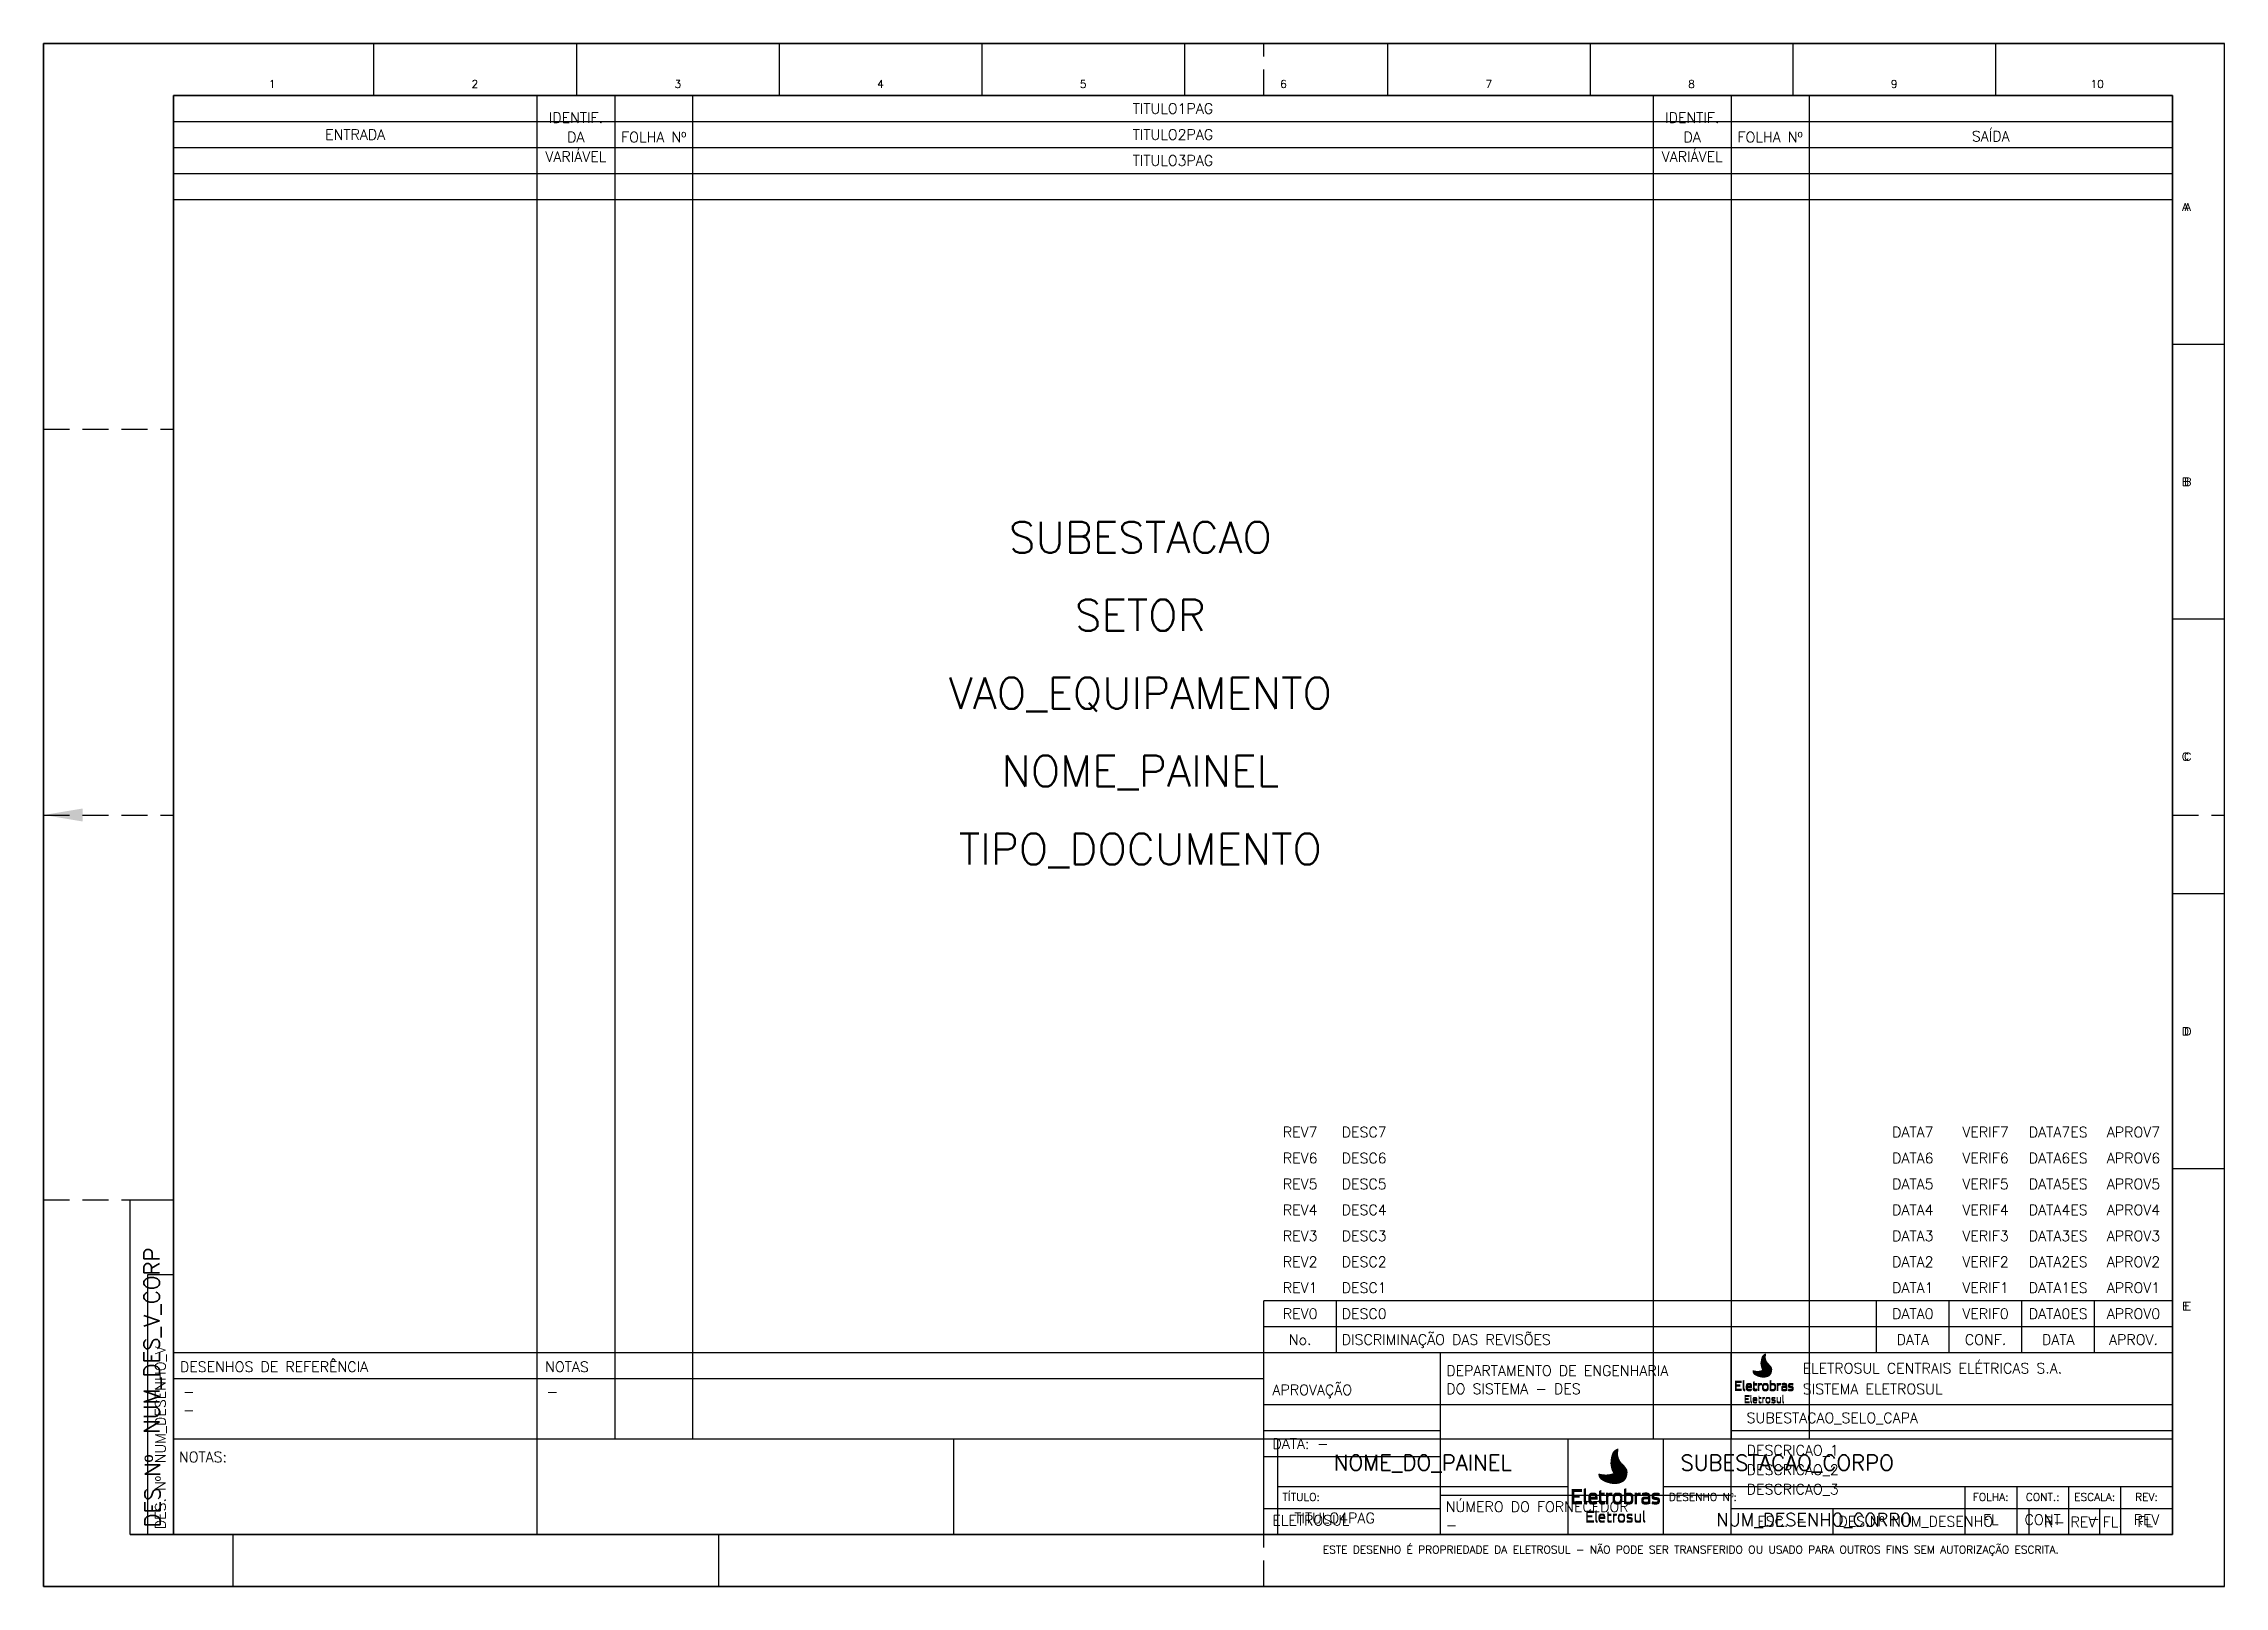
# Model space of a CAD drawing. Header units: millimetres. Extents: x 0 to 420, y 0 to 297.
import ezdxf
from ezdxf.enums import TextEntityAlignment as Align

# ---------------------------------------------------------------- set-up
doc = ezdxf.new("R2010")
doc.units = ezdxf.units.MM
doc.linetypes.add('DASHED', pattern=[0.75, 0.5, -0.25])
for name, color, linetype in [('-1', 7, 'Continuous'), ('-3', 7, 'Continuous'), ('1', 7, 'Continuous'), ('DLOG1_LINHA123', 7, 'Continuous'), ('ELET1_LINHA123', 7, 'Continuous'), ('ELET2_LINHA4', 7, 'Continuous')]:
    doc.layers.add(name, color=color, linetype=linetype)
doc.styles.add('RA100', font='ROMANS.SHX', dxfattribs={"height": 2.5})
doc.styles.add('RA60', font='ROMANS.SHX', dxfattribs={"height": 1.5})
doc.styles.add('RA80', font='ROMANS.SHX')
doc.styles.add('ROMANS', font='romans.shx')
pattern_1 = [(0, (4.384266, -1.039456), (0, 0.006496875), [])]

msp = doc.modelspace()

# ---------------------------------------------------------------- texts
at = {"layer": '-1'}
for s, height, style, p in [('1', 1.5, 'RA80', (44.02, 289.23)), ('2', 1.5, 'RA80', (83.07, 289.23)), ('3', 1.5, 'RA80', (122.12, 289.23)), ('4', 1.5, 'RA80', (161.17, 289.23)), ('5', 1.5, 'RA80', (200.22, 289.23)), ('6', 1.5, 'RA80', (238.77, 289.23)), ('7', 1.5, 'RA80', (278.32, 289.23)), ('8', 1.5, 'RA80', (317.37, 289.23)), ('9', 1.5, 'RA80', (356.42, 289.23)), ('10', 1.5, 'RA80', (395.47, 289.23)), ('A', 1.5, 'RA80', (412.96, 265.55)), ('B', 1.5, 'RA80', (412.96, 212.65)), ('C', 1.5, 'RA80', (412.96, 159.75)), ('D', 1.5, 'RA80', (412.96, 106.85)), ('E', 1.5, 'RA80', (412.96, 53.95)), ('FOLHA:', 1.5, 'RA60', (375, 17.2)), ('CONT.:', 1.5, 'RA60', (385, 17.2)), ('ESCALA:', 1.5, 'RA60', (395, 17.2)), ('REV:', 1.5, 'RA60', (405, 17.2)), ('-', 2, 'RA80', (394.92, 12.99))]:
    msp.add_text(s, height=height, dxfattribs=dict(at, style=style)).set_placement(p, align=Align.MIDDLE_CENTER)
at = {"layer": '-1', "style": 'RA80'}
msp.add_text('DES Nº', height=3, rotation=90, dxfattribs=at).set_placement((20.97, 11.3), align=Align.MIDDLE_LEFT)
at = {"layer": '-1'}
for s, height, style, p in [('NOTAS:', 2, 'RA80', (26.06, 24.9)), ('TÍTULO:', 1.5, 'RA60', (238.63, 17.2)), ('DESENHO Nº:', 1.5, 'RA60', (313, 17.2))]:
    msp.add_text(s, height=height, dxfattribs=dict(at, style=style)).set_placement(p, align=Align.MIDDLE_LEFT)
at = {"layer": '-1', "color": 7, "lineweight": -3, "style": 'ROMANS'}
for tag, p in [('TITULO1PAG', (217.5, 284.5)), ('TITULO2PAG', (217.5, 279.5)), ('TITULO3PAG', (217.5, 274.5))]:
    msp.add_attdef(tag, text='', height=2, dxfattribs=at).set_placement(p, align=Align.MIDDLE_CENTER)
at = {"layer": '-1', "style": 'RA80'}
msp.add_attdef('NUM_DES_V_CORP', text='S000-000-0000', height=3, rotation=90, dxfattribs=at).set_placement((20.83, 29.38), align=Align.MIDDLE_LEFT)
at = {"layer": '-1', "color": 5, "style": 'RA80'}
msp.add_attdef('NOME_DO_PAINEL', text='', height=3, dxfattribs=at).set_placement((265.62, 23.8), align=Align.MIDDLE_CENTER)
msp.add_attdef('SUBESTACAO_CORPO', text='', height=3, dxfattribs=at).set_placement((315.22, 23.8), align=Align.MIDDLE_LEFT)
at = {"layer": '-1', "lineweight": -3, "style": 'RA80'}
msp.add_attdef('TITULO4PAG', text='', height=2, dxfattribs=at).set_placement((240.86, 13.16), align=Align.MIDDLE_LEFT)
msp.add_attdef('NUM_DESENHO_CORPO', text='S000-000-0000', height=2.5, dxfattribs=at).set_placement((341, 12.84), align=Align.MIDDLE_CENTER)
at = {"layer": '-1', "style": 'RA80'}
for tag, p in [('FL', (375, 12.84)), ('CONT', (385, 12.84)), ('REV', (405, 12.84))]:
    msp.add_attdef(tag, text='', height=2, dxfattribs=at).set_placement(p, align=Align.MIDDLE_CENTER)
at = {"layer": '-3', "style": 'ROMANS'}
for s, p in [('ENTRADA', (60, 279.5)), ('SAÍDA', (375, 279.5))]:
    msp.add_text(s, height=2, dxfattribs=at).set_placement(p, align=Align.MIDDLE)
at = {"layer": '-3', "lineweight": 9, "char_height": 2, "width": 13, "attachment_point": 5, "line_spacing_factor": 1.125, "style": 'ROMANS'}
for s, insert in [('IDENTIF. DA VARIÁVEL', (102.5, 279)), ('IDENTIF. DA VARIÁVEL', (317.5, 279)), ('FOLHA Nº', (117.5, 279)), ('FOLHA Nº', (332.5, 279))]:
    msp.add_mtext(s, dxfattribs=dict(at, insert=insert))
at = {"layer": '1'}
for s, height, style, p in [('1', 1.5, 'RA80', (44.02, 289.23)), ('2', 1.5, 'RA80', (83.07, 289.23)), ('3', 1.5, 'RA80', (122.12, 289.23)), ('4', 1.5, 'RA80', (161.17, 289.23)), ('5', 1.5, 'RA80', (200.22, 289.23)), ('6', 1.5, 'RA80', (238.77, 289.23)), ('7', 1.5, 'RA80', (278.32, 289.23)), ('8', 1.5, 'RA80', (317.37, 289.23)), ('9', 1.5, 'RA80', (356.42, 289.23)), ('10', 1.5, 'RA80', (395.47, 289.23)), ('A', 1.5, 'RA80', (412.46, 265.55)), ('B', 1.5, 'RA80', (412.46, 212.65)), ('C', 1.5, 'RA80', (412.46, 159.75)), ('D', 1.5, 'RA80', (412.46, 106.85)), ('E', 1.5, 'RA80', (412.46, 53.95)), ('No.', 2, 'RA100', (242, 47.5)), ('DATA', 2, 'RA100', (360, 47.5)), ('CONF.', 2, 'RA100', (374, 47.5)), ('DATA', 2, 'RA100', (388, 47.5)), ('APROV.', 2, 'RA100', (402.5, 47.5)), ('ESC. -', 2, 'RA100', (334.84, 12.5))]:
    msp.add_text(s, height=height, dxfattribs=dict(at, style=style)).set_placement(p, align=Align.MIDDLE_CENTER)
at = {"layer": '1', "style": 'RA100'}
for s, p in [('DISCRIMINAÇÃO DAS REVISÕES', (250, 47.5)), ('DES.Nº', (345.68, 12.5))]:
    msp.add_text(s, height=2, dxfattribs=at).set_placement(p, align=Align.MIDDLE_LEFT)
at = {"layer": '1'}
for s, height, style, p in [('DESENHOS DE REFERÊNCIA', 2, 'RA100', (26.25, 41.27)), ('NOTAS', 2, 'RA100', (96.59, 41.27)), ('DEPARTAMENTO DE ENGENHARIA', 2, 'RA80', (270.14, 40.53)), ('ELETROSUL CENTRAIS ELÉTRICAS S.A.', 2, 'RA100', (338.79, 40.99)), ('APROVAÇÃO', 2, 'RA100', (236.66, 36.83)), ('DO SISTEMA - DES', 2, 'RA80', (270.14, 37.03)), ('SISTEMA ELETROSUL', 2, 'RA100', (338.79, 37)), ('-', 2, 'RA100', (26.86, 36.45)), ('-', 2, 'RA100', (26.86, 32.95)), ('-', 2, 'RA100', (96.86, 36.45)), ('DATA:', 2, 'RA100', (236.66, 26.45)), ('-', 2, 'RA100', (245.25, 26.45)), ('NÚMERO DO FORNECEDOR', 2, 'RA100', (270.04, 14.33)), ('ELETROSUL', 2, 'RA100', (236.66, 11.72)), ('R-', 2, 'RA100', (385.25, 11.4)), ('FL.', 2, 'RA100', (396.56, 11.4)), ('-', 2, 'RA100', (270.04, 10.79)), ('ESTE DESENHO É PROPRIEDADE DA ELETROSUL - NÃO PODE SER TRANSFERIDO OU USADO PARA OUTROS FINS SEM AUTORIZAÇÃO ESCRITA.', 1.5, 'RA60', (246.35, 6.32))]:
    msp.add_text(s, height=height, dxfattribs=dict(at, style=style)).set_placement(p)
at = {"layer": '1', "style": 'RA100'}
msp.add_text('DES. Nº ', height=2, rotation=90, dxfattribs=at).set_placement((22.5, 11), align=Align.MIDDLE_LEFT)
at = {"layer": '1', "color": 3, "lineweight": -3, "style": 'ROMANS'}
for tag, p in [('SUBESTACAO', (211.21, 201.97)), ('SETOR', (211.21, 186.97)), ('VAO_EQUIPAMENTO', (211.21, 171.97)), ('NOME_PAINEL', (211.21, 156.97)), ('TIPO_DOCUMENTO', (211.21, 141.97))]:
    msp.add_attdef(tag, text='', height=6, dxfattribs=at).set_placement(p, align=Align.MIDDLE_CENTER)
at = {"layer": '1', "style": 'RA100'}
for tag, p in [('REV7', (242, 87.45)), ('DATA7', (360, 87.45)), ('VERIF7', (374, 87.45)), ('DATA7ES', (388, 87.45)), ('APROV7', (402.5, 87.45)), ('REV6', (242, 82.45)), ('DATA6', (360, 82.45)), ('VERIF6', (374, 82.45)), ('DATA6ES', (388, 82.45)), ('APROV6', (402.5, 82.45)), ('REV5', (242, 77.46)), ('DATA5', (360, 77.46)), ('VERIF5', (374, 77.46)), ('DATA5ES', (388, 77.46)), ('APROV5', (402.5, 77.46)), ('REV4', (242, 72.47)), ('DATA4', (360, 72.47)), ('VERIF4', (374, 72.47)), ('DATA4ES', (388, 72.47)), ('APROV4', (402.5, 72.47)), ('REV3', (242, 67.47)), ('DATA3', (360, 67.47)), ('VERIF3', (374, 67.47)), ('DATA3ES', (388, 67.47)), ('APROV3', (402.5, 67.47)), ('REV2', (242, 62.48)), ('DATA2', (360, 62.48)), ('VERIF2', (374, 62.48)), ('DATA2ES', (388, 62.48)), ('APROV2', (402.5, 62.48)), ('REV1', (242, 57.48)), ('DATA1', (360, 57.48)), ('VERIF1', (374, 57.48)), ('DATA1ES', (388, 57.48)), ('APROV1', (402.5, 57.48)), ('REV0', (242, 52.49)), ('DATA0', (360, 52.49)), ('VERIF0', (374, 52.49)), ('DATA0ES', (388, 52.49)), ('APROV0', (402.5, 52.49))]:
    msp.add_attdef(tag, text='', height=2, dxfattribs=at).set_placement(p, align=Align.MIDDLE_CENTER)
for tag, text, p in [('DESC7', '', (250, 87.45)), ('DESC6', '', (250, 82.45)), ('DESC5', '', (250, 77.46)), ('DESC4', '', (250, 72.47)), ('DESC3', '', (250, 67.47)), ('DESC2', '', (250, 62.48)), ('DESC1', '', (250, 57.48)), ('DESC0', '', (250, 52.49)), ('SUBESTACAO_SELO_CAPA', '', (327.99, 32.44)), ('DESCRICAO_1', '', (327.99, 26.19)), ('DESCRICAO_2', 'DIAGRAMA FUNCIONAL', (327.99, 22.44)), ('DESCRICAO_3', 'CAPA', (327.99, 18.69))]:
    msp.add_attdef(tag, text=text, height=2, dxfattribs=at).set_placement(p, align=Align.MIDDLE_LEFT)
at = {"layer": '1', "color": 7, "lineweight": -3, "style": 'ROMANS'}
msp.add_attdef('NUM_DESENHO_V', text='S000-704-0000', height=2, rotation=90, dxfattribs=at).set_placement((22.5, 23.67), align=Align.MIDDLE_LEFT)
msp.add_attdef('NUM_DESENHO', text='S000-704-0000', height=2, dxfattribs=at).set_placement((355.84, 12.5), align=Align.MIDDLE_LEFT)
for tag, text, height, p in [('REV', '', 2, (392.84, 12.39)), ('FL', '0001', 2, (404.77, 12.45)), ('TOT', '', 0.0001, (420, 0))]:
    msp.add_attdef(tag, text=text, height=height, dxfattribs=at).set_placement(p, align=Align.MIDDLE_CENTER)

# ---------------------------------------------------------------- blocks, each defined once
blk = doc.blocks.new('Logo Eletrobras Eletrosul A3')
at = {"true_color": 0xffffb3}
h = blk.add_hatch(dxfattribs=at)
h.set_pattern_fill('_USER', color=51, scale=0.006497, style=0, pattern_type=0)
h.set_pattern_definition(pattern_1)
edge = h.paths.add_edge_path()
edge.add_line((4.9, 7.15), (4.9, 7.16))
edge.add_line((4.9, 7.16), (4.9, 7.18))
edge.add_line((4.9, 7.18), (4.9, 7.19))
edge.add_line((4.9, 7.19), (4.9, 7.21))
edge.add_line((4.9, 7.21), (4.9, 7.22))
edge.add_line((4.9, 7.22), (4.9, 7.24))
edge.add_line((4.9, 7.24), (4.9, 7.25))
edge.add_line((4.9, 7.25), (4.9, 7.27))
edge.add_line((4.9, 7.27), (4.9, 7.28))
edge.add_line((4.9, 7.28), (4.9, 7.3))
edge.add_line((4.9, 7.3), (4.9, 7.32))
edge.add_line((4.9, 7.32), (4.9, 7.33))
edge.add_line((4.9, 7.33), (4.9, 7.35))
edge.add_line((4.9, 7.35), (4.9, 7.36))
edge.add_line((4.9, 7.36), (4.9, 7.38))
edge.add_line((4.9, 7.38), (4.9, 7.4))
edge.add_line((4.9, 7.4), (4.9, 7.41))
edge.add_line((4.9, 7.41), (4.9, 7.43))
edge.add_line((4.9, 7.43), (4.91, 7.45))
edge.add_line((4.91, 7.45), (4.91, 7.47))
edge.add_line((4.91, 7.47), (4.91, 7.48))
edge.add_line((4.91, 7.48), (4.91, 7.5))
edge.add_line((4.91, 7.5), (4.91, 7.52))
edge.add_line((4.91, 7.52), (4.92, 7.54))
edge.add_line((4.92, 7.54), (4.92, 7.55))
edge.add_line((4.92, 7.55), (4.92, 7.57))
edge.add_line((4.92, 7.57), (4.92, 7.59))
edge.add_line((4.92, 7.59), (4.93, 7.61))
edge.add_line((4.93, 7.61), (4.93, 7.63))
edge.add_line((4.93, 7.63), (4.93, 7.65))
edge.add_line((4.93, 7.65), (4.93, 7.66))
edge.add_line((4.93, 7.66), (4.94, 7.68))
edge.add_spline(control_points=[(4.94, 7.68), (4.94, 7.7), (4.92, 7.74), (4.86, 7.71)], knot_values=[0.4, 0.4, 0.4, 0.4, 0.6, 0.6, 0.6, 0.6], degree=3, periodic=0)
edge.add_spline(control_points=[(4.86, 7.71), (4.65, 7.63), (4.48, 7.48), (4.34, 7.28)], knot_values=[0.2, 0.2, 0.2, 0.2, 0.4, 0.4, 0.4, 0.4], degree=3, periodic=0)
edge.add_line((4.34, 7.28), (4.33, 7.25))
edge.add_line((4.33, 7.25), (4.32, 7.21))
edge.add_line((4.32, 7.21), (4.3, 7.18))
edge.add_line((4.3, 7.18), (4.29, 7.14))
edge.add_line((4.29, 7.14), (4.29, 7.13))
edge.add_line((4.29, 7.13), (4.28, 7.11))
edge.add_line((4.28, 7.11), (4.28, 7.09))
edge.add_line((4.28, 7.09), (4.27, 7.07))
edge.add_line((4.27, 7.07), (4.27, 7.06))
edge.add_line((4.27, 7.06), (4.26, 7.04))
edge.add_line((4.26, 7.04), (4.26, 7.02))
edge.add_line((4.26, 7.02), (4.25, 7.01))
edge.add_line((4.25, 7.01), (4.25, 6.99))
edge.add_line((4.25, 6.99), (4.24, 6.97))
edge.add_line((4.24, 6.97), (4.24, 6.95))
edge.add_line((4.24, 6.95), (4.23, 6.94))
edge.add_line((4.23, 6.94), (4.23, 6.92))
edge.add_line((4.23, 6.92), (4.23, 6.9))
edge.add_line((4.23, 6.9), (4.22, 6.88))
edge.add_line((4.22, 6.88), (4.22, 6.87))
edge.add_line((4.22, 6.87), (4.21, 6.85))
edge.add_line((4.21, 6.85), (4.21, 6.83))
edge.add_line((4.21, 6.83), (4.21, 6.82))
edge.add_line((4.21, 6.82), (4.2, 6.8))
edge.add_line((4.2, 6.8), (4.2, 6.78))
edge.add_line((4.2, 6.78), (4.2, 6.76))
edge.add_line((4.2, 6.76), (4.19, 6.75))
edge.add_line((4.19, 6.75), (4.19, 6.73))
edge.add_line((4.19, 6.73), (4.19, 6.71))
edge.add_line((4.19, 6.71), (4.18, 6.69))
edge.add_line((4.18, 6.69), (4.18, 6.68))
edge.add_line((4.18, 6.68), (4.18, 6.66))
edge.add_line((4.18, 6.66), (4.18, 6.64))
edge.add_line((4.18, 6.64), (4.17, 6.63))
edge.add_line((4.17, 6.63), (4.17, 6.61))
edge.add_line((4.17, 6.61), (4.17, 6.59))
edge.add_line((4.17, 6.59), (4.17, 6.57))
edge.add_line((4.17, 6.57), (4.16, 6.56))
edge.add_line((4.16, 6.56), (4.16, 6.54))
edge.add_line((4.16, 6.54), (4.16, 6.52))
edge.add_line((4.16, 6.52), (4.16, 6.51))
edge.add_line((4.16, 6.51), (4.16, 6.49))
edge.add_line((4.16, 6.49), (4.16, 6.47))
edge.add_line((4.16, 6.47), (4.16, 6.45))
edge.add_line((4.16, 6.45), (4.15, 6.44))
edge.add_line((4.15, 6.44), (4.15, 6.42))
edge.add_line((4.15, 6.42), (4.15, 6.4))
edge.add_line((4.15, 6.4), (4.15, 6.39))
edge.add_line((4.15, 6.39), (4.15, 6.37))
edge.add_line((4.15, 6.37), (4.15, 6.35))
edge.add_line((4.15, 6.35), (4.15, 6.33))
edge.add_line((4.15, 6.33), (4.15, 6.32))
edge.add_line((4.15, 6.32), (4.15, 6.3))
edge.add_line((4.15, 6.3), (4.15, 6.28))
edge.add_line((4.15, 6.28), (4.15, 6.27))
edge.add_line((4.15, 6.27), (4.15, 6.25))
edge.add_line((4.15, 6.25), (4.15, 6.23))
edge.add_line((4.15, 6.23), (4.15, 6.22))
edge.add_line((4.15, 6.22), (4.15, 6.21))
edge.add_spline(control_points=[(4.15, 6.21), (4.33, 6.65), (4.61, 6.97), (4.9, 7.08)], knot_values=[0, 0, 0, 0, 0.25, 0.25, 0.25, 0.25], degree=3, periodic=0)
edge.add_line((4.9, 7.08), (4.9, 7.09))
edge.add_line((4.9, 7.09), (4.9, 7.1))
edge.add_line((4.9, 7.1), (4.9, 7.12))
edge.add_line((4.9, 7.12), (4.9, 7.13))
edge.add_line((4.9, 7.13), (4.9, 7.15))
at = {"true_color": 0xffff66}
h = blk.add_hatch(dxfattribs=at)
h.set_pattern_fill('_USER', color=51, scale=0.006497, style=0, pattern_type=0)
h.set_pattern_definition(pattern_1)
edge = h.paths.add_edge_path()
edge.add_spline(control_points=[(4.15, 6.21), (4.16, 5.84), (4.27, 5.48), (4.5, 5.16)], knot_values=[0.75, 0.75, 0.75, 0.75, 1, 1, 1, 1], degree=3, periodic=0)
edge.add_spline(control_points=[(4.5, 5.16), (4.88, 5.35), (5.17, 5.69), (5.31, 6.17)], knot_values=[0.8, 0.8, 0.8, 0.8, 1, 1, 1, 1], degree=3, periodic=0)
edge.add_spline(control_points=[(5.31, 6.17), (5.12, 6.4), (4.94, 6.66), (4.9, 7.08)], knot_values=[0.25, 0.25, 0.25, 0.25, 0.5, 0.5, 0.5, 0.5], degree=3, periodic=0)
edge.add_spline(control_points=[(4.9, 7.08), (4.61, 6.97), (4.33, 6.65), (4.15, 6.21)], knot_values=[0, 0, 0, 0, 0.25, 0.25, 0.25, 0.25], degree=3, periodic=0)
at = {"true_color": 0xcaf4f7}
h = blk.add_hatch(dxfattribs=at)
h.set_pattern_fill('_USER', color=254, scale=0.006497, style=0, pattern_type=0)
h.set_pattern_definition(pattern_1)
edge = h.paths.add_edge_path()
edge.add_spline(control_points=[(2.86, 5.03), (2.88, 4.93), (2.93, 4.82), (3, 4.71)], knot_values=[0.039969, 0.039969, 0.039969, 0.039969, 0.166667, 0.166667, 0.166667, 0.166667], degree=3, periodic=0)
edge.add_arc((4.08, 5.64), 1.43, 220.9077, 231.7913)
edge.add_arc((4.15, 5.9), 1.67, 235.381, 245.8505)
edge.add_spline(control_points=[(3.47, 4.37), (3.23, 4.6), (3.08, 4.83), (3.06, 5.04)], knot_values=[0, 0, 0, 0, 0.25, 0.25, 0.25, 0.25], degree=3, periodic=0)
edge.add_line((3.06, 5.04), (3.05, 5.04))
edge.add_line((3.05, 5.04), (3.03, 5.04))
edge.add_line((3.03, 5.04), (3, 5.05))
edge.add_line((3, 5.05), (2.97, 5.06))
edge.add_line((2.97, 5.06), (2.94, 5.06))
edge.add_line((2.94, 5.06), (2.91, 5.07))
edge.add_spline(control_points=[(2.91, 5.07), (2.88, 5.08), (2.87, 5.06), (2.86, 5.03)], knot_values=[0.166667, 0.166667, 0.166667, 0.166667, 0.333333, 0.333333, 0.333333, 0.333333], degree=3, periodic=0)
at = {"true_color": 0x47d1ff}
h = blk.add_hatch(dxfattribs=at)
h.set_pattern_fill('_USER', color=141, scale=0.006497, style=0, pattern_type=0)
h.set_pattern_definition(pattern_1)
edge = h.paths.add_edge_path()
edge.add_line((3.48, 4.78), (3.48, 4.79))
edge.add_line((3.48, 4.79), (3.47, 4.81))
edge.add_line((3.47, 4.81), (3.46, 4.82))
edge.add_line((3.46, 4.82), (3.46, 4.84))
edge.add_line((3.46, 4.84), (3.45, 4.85))
edge.add_line((3.45, 4.85), (3.45, 4.86))
edge.add_line((3.45, 4.86), (3.45, 4.88))
edge.add_line((3.45, 4.88), (3.44, 4.89))
edge.add_line((3.44, 4.89), (3.44, 4.9))
edge.add_line((3.44, 4.9), (3.44, 4.92))
edge.add_line((3.44, 4.92), (3.43, 4.93))
edge.add_line((3.43, 4.93), (3.43, 4.94))
edge.add_line((3.43, 4.94), (3.43, 4.95))
edge.add_line((3.43, 4.95), (3.43, 4.97))
edge.add_line((3.43, 4.97), (3.43, 4.98))
edge.add_line((3.43, 4.98), (3.41, 4.98))
edge.add_line((3.41, 4.98), (3.38, 4.98))
edge.add_line((3.38, 4.98), (3.35, 4.99))
edge.add_line((3.35, 4.99), (3.33, 4.99))
edge.add_line((3.33, 4.99), (3.3, 4.99))
edge.add_line((3.3, 4.99), (3.27, 5))
edge.add_line((3.27, 5), (3.25, 5))
edge.add_line((3.25, 5), (3.22, 5.01))
edge.add_line((3.22, 5.01), (3.19, 5.01))
edge.add_line((3.19, 5.01), (3.16, 5.01))
edge.add_line((3.16, 5.01), (3.14, 5.02))
edge.add_line((3.14, 5.02), (3.11, 5.02))
edge.add_line((3.11, 5.02), (3.08, 5.03))
edge.add_line((3.08, 5.03), (3.06, 5.04))
edge.add_spline(control_points=[(3.06, 5.04), (3.08, 4.83), (3.23, 4.6), (3.47, 4.37)], knot_values=[0, 0, 0, 0, 0.25, 0.25, 0.25, 0.25], degree=3, periodic=0)
edge.add_spline(control_points=[(3.47, 4.37), (3.73, 4.26), (3.97, 4.18), (4.2, 4.14)], knot_values=[0.92106, 0.92106, 0.92106, 0.92106, 1, 1, 1, 1], degree=3, periodic=0)
edge.add_line((4.2, 4.14), (4.18, 4.15))
edge.add_line((4.18, 4.15), (4.16, 4.17))
edge.add_line((4.16, 4.17), (4.14, 4.18))
edge.add_line((4.14, 4.18), (4.12, 4.19))
edge.add_line((4.12, 4.19), (4.1, 4.2))
edge.add_line((4.1, 4.2), (4.08, 4.21))
edge.add_line((4.08, 4.21), (4.06, 4.22))
edge.add_line((4.06, 4.22), (4.04, 4.24))
edge.add_line((4.04, 4.24), (4.02, 4.25))
edge.add_line((4.02, 4.25), (4, 4.26))
edge.add_line((4, 4.26), (3.98, 4.27))
edge.add_line((3.98, 4.27), (3.96, 4.28))
edge.add_line((3.96, 4.28), (3.94, 4.3))
edge.add_line((3.94, 4.3), (3.92, 4.31))
edge.add_line((3.92, 4.31), (3.91, 4.32))
edge.add_line((3.91, 4.32), (3.89, 4.34))
edge.add_line((3.89, 4.34), (3.87, 4.35))
edge.add_line((3.87, 4.35), (3.85, 4.36))
edge.add_line((3.85, 4.36), (3.84, 4.37))
edge.add_line((3.84, 4.37), (3.82, 4.39))
edge.add_line((3.82, 4.39), (3.8, 4.4))
edge.add_line((3.8, 4.4), (3.79, 4.41))
edge.add_line((3.79, 4.41), (3.77, 4.43))
edge.add_line((3.77, 4.43), (3.76, 4.44))
edge.add_line((3.76, 4.44), (3.74, 4.45))
edge.add_line((3.74, 4.45), (3.73, 4.47))
edge.add_line((3.73, 4.47), (3.71, 4.48))
edge.add_line((3.71, 4.48), (3.7, 4.49))
edge.add_line((3.7, 4.49), (3.68, 4.51))
edge.add_line((3.68, 4.51), (3.67, 4.52))
edge.add_line((3.67, 4.52), (3.66, 4.53))
edge.add_line((3.66, 4.53), (3.64, 4.55))
edge.add_line((3.64, 4.55), (3.63, 4.56))
edge.add_line((3.63, 4.56), (3.62, 4.58))
edge.add_line((3.62, 4.58), (3.61, 4.59))
edge.add_line((3.61, 4.59), (3.6, 4.6))
edge.add_line((3.6, 4.6), (3.59, 4.62))
edge.add_line((3.59, 4.62), (3.58, 4.63))
edge.add_line((3.58, 4.63), (3.56, 4.64))
edge.add_line((3.56, 4.64), (3.55, 4.66))
edge.add_line((3.55, 4.66), (3.55, 4.67))
edge.add_line((3.55, 4.67), (3.54, 4.69))
edge.add_line((3.54, 4.69), (3.53, 4.7))
edge.add_line((3.53, 4.7), (3.52, 4.71))
edge.add_line((3.52, 4.71), (3.51, 4.73))
edge.add_line((3.51, 4.73), (3.5, 4.74))
edge.add_line((3.5, 4.74), (3.49, 4.75))
edge.add_line((3.49, 4.75), (3.49, 4.77))
edge.add_line((3.49, 4.77), (3.48, 4.78))
at = {"true_color": 0x00bfff}
h = blk.add_hatch(dxfattribs=at)
h.set_pattern_fill('_USER', color=140, scale=0.006497, style=0, pattern_type=0)
h.set_pattern_definition(pattern_1)
h.paths.add_polyline_path([(4.08, 4.47), (4.07, 4.48), (4.07, 4.48), (4.06, 4.49), (4.05, 4.5), (4.04, 4.5), (4.04, 4.51), (4.03, 4.51), (4.02, 4.52), (4.02, 4.53), (4.01, 4.53), (4, 4.54), (4, 4.54), (3.99, 4.55), (3.98, 4.56), (3.98, 4.56), (3.97, 4.57), (3.97, 4.58), (3.96, 4.58), (3.96, 4.59), (3.95, 4.59), (3.94, 4.6), (3.94, 4.61), (3.93, 4.61), (3.93, 4.62), (3.92, 4.63), (3.92, 4.63), (3.91, 4.64), (3.91, 4.65), (3.9, 4.65), (3.9, 4.66), (3.89, 4.66), (3.89, 4.67), (3.89, 4.68), (3.88, 4.68), (3.88, 4.69), (3.87, 4.7), (3.87, 4.7), (3.87, 4.71), (3.86, 4.71), (3.86, 4.72), (3.86, 4.73), (3.85, 4.73), (3.85, 4.74), (3.85, 4.75), (3.84, 4.75), (3.84, 4.76), (3.84, 4.77), (3.84, 4.77), (3.83, 4.78), (3.83, 4.78), (3.83, 4.79), (3.83, 4.8), (3.83, 4.8), (3.82, 4.81), (3.82, 4.81), (3.82, 4.82), (3.82, 4.83), (3.82, 4.83), (3.82, 4.84), (3.82, 4.84), (3.82, 4.85), (3.82, 4.86), (3.82, 4.86), (3.82, 4.87), (3.81, 4.87), (3.81, 4.88), (3.81, 4.89), (3.81, 4.89), (3.82, 4.9), (3.82, 4.9), (3.82, 4.91), (3.82, 4.92), (3.82, 4.92), (3.82, 4.93), (3.82, 4.93), (3.82, 4.94), (3.82, 4.94), (3.82, 4.95), (3.83, 4.95), (3.83, 4.96), (3.83, 4.97), (3.83, 4.97), (3.84, 4.98), (3.82, 4.98), (3.79, 4.98), (3.77, 4.98), (3.74, 4.97), (3.72, 4.97), (3.69, 4.97), (3.67, 4.97), (3.64, 4.97), (3.62, 4.97), (3.59, 4.97), (3.56, 4.97), (3.54, 4.97), (3.51, 4.97), (3.49, 4.98), (3.46, 4.98), (3.43, 4.98), (3.43, 4.97), (3.43, 4.95), (3.43, 4.94), (3.43, 4.93), (3.44, 4.92), (3.44, 4.9), (3.44, 4.89), (3.45, 4.88), (3.45, 4.86), (3.45, 4.85), (3.46, 4.84), (3.46, 4.82), (3.47, 4.81), (3.48, 4.79), (3.48, 4.78), (3.49, 4.77), (3.49, 4.75), (3.5, 4.74), (3.51, 4.73), (3.52, 4.71), (3.53, 4.7), (3.54, 4.69), (3.55, 4.67), (3.55, 4.66), (3.56, 4.64), (3.58, 4.63), (3.59, 4.62), (3.6, 4.6), (3.61, 4.59), (3.62, 4.58), (3.63, 4.56), (3.64, 4.55), (3.66, 4.53), (3.67, 4.52), (3.68, 4.51), (3.7, 4.49), (3.71, 4.48), (3.73, 4.47), (3.74, 4.45), (3.76, 4.44), (3.77, 4.43), (3.79, 4.41), (3.8, 4.4), (3.82, 4.39), (3.84, 4.37), (3.85, 4.36), (3.87, 4.35), (3.89, 4.34), (3.91, 4.32), (3.92, 4.31), (3.94, 4.3), (3.96, 4.28), (3.98, 4.27), (4, 4.26), (4.02, 4.25), (4.04, 4.24), (4.06, 4.22), (4.08, 4.21), (4.1, 4.2), (4.12, 4.19), (4.14, 4.18), (4.16, 4.17), (4.18, 4.15), (4.2, 4.14), (4.23, 4.14), (4.27, 4.13), (4.3, 4.13), (4.33, 4.12), (4.37, 4.12), (4.4, 4.12), (4.43, 4.12), (4.47, 4.11), (4.5, 4.11), (4.53, 4.11), (4.56, 4.11), (4.59, 4.11), (4.63, 4.11), (4.66, 4.11), (4.69, 4.11), (4.72, 4.12), (4.75, 4.12), (4.78, 4.12), (4.81, 4.12), (4.84, 4.13), (4.87, 4.13), (4.88, 4.14), (4.85, 4.14), (4.82, 4.15), (4.78, 4.15), (4.75, 4.16), (4.72, 4.17), (4.68, 4.18), (4.65, 4.19), (4.61, 4.2), (4.58, 4.21), (4.54, 4.22), (4.5, 4.24), (4.49, 4.24), (4.48, 4.24), (4.47, 4.25), (4.46, 4.25), (4.45, 4.26), (4.44, 4.26), (4.43, 4.27), (4.42, 4.27), (4.41, 4.28), (4.4, 4.28), (4.39, 4.29), (4.38, 4.29), (4.37, 4.3), (4.36, 4.3), (4.35, 4.31), (4.34, 4.31), (4.33, 4.32), (4.32, 4.32), (4.31, 4.33), (4.3, 4.33), (4.29, 4.34), (4.28, 4.34), (4.27, 4.35), (4.26, 4.35), (4.25, 4.36), (4.24, 4.36), (4.23, 4.37), (4.22, 4.37), (4.21, 4.38), (4.2, 4.38), (4.2, 4.39), (4.19, 4.4), (4.18, 4.4), (4.17, 4.41), (4.16, 4.41), (4.15, 4.42), (4.14, 4.42), (4.14, 4.43), (4.13, 4.44), (4.12, 4.44), (4.11, 4.45), (4.1, 4.45), (4.1, 4.46), (4.09, 4.47)])
h = blk.add_hatch()
h.set_pattern_fill('_USER', color=144, scale=0.006497, style=0, pattern_type=0)
h.set_pattern_definition(pattern_1)
edge = h.paths.add_edge_path()
edge.add_spline(control_points=[(5.49, 4.38), (5.03, 4.59), (4.71, 4.86), (4.5, 5.16)], knot_values=[0.75, 0.75, 0.75, 0.75, 1, 1, 1, 1], degree=3, periodic=0)
edge.add_line((4.5, 5.16), (4.48, 5.15))
edge.add_line((4.48, 5.15), (4.46, 5.14))
edge.add_line((4.46, 5.14), (4.44, 5.13))
edge.add_line((4.44, 5.13), (4.42, 5.12))
edge.add_line((4.42, 5.12), (4.39, 5.11))
edge.add_line((4.39, 5.11), (4.37, 5.11))
edge.add_line((4.37, 5.11), (4.35, 5.1))
edge.add_line((4.35, 5.1), (4.33, 5.09))
edge.add_line((4.33, 5.09), (4.31, 5.08))
edge.add_line((4.31, 5.08), (4.29, 5.07))
edge.add_line((4.29, 5.07), (4.26, 5.07))
edge.add_line((4.26, 5.07), (4.24, 5.06))
edge.add_line((4.24, 5.06), (4.22, 5.05))
edge.add_line((4.22, 5.05), (4.2, 5.05))
edge.add_line((4.2, 5.05), (4.17, 5.04))
edge.add_line((4.17, 5.04), (4.15, 5.03))
edge.add_line((4.15, 5.03), (4.13, 5.03))
edge.add_line((4.13, 5.03), (4.11, 5.02))
edge.add_line((4.11, 5.02), (4.08, 5.02))
edge.add_line((4.08, 5.02), (4.06, 5.01))
edge.add_line((4.06, 5.01), (4.04, 5.01))
edge.add_line((4.04, 5.01), (4.01, 5))
edge.add_line((4.01, 5), (3.99, 5))
edge.add_line((3.99, 5), (3.96, 5))
edge.add_line((3.96, 5), (3.94, 4.99))
edge.add_line((3.94, 4.99), (3.92, 4.99))
edge.add_line((3.92, 4.99), (3.89, 4.99))
edge.add_line((3.89, 4.99), (3.87, 4.98))
edge.add_line((3.87, 4.98), (3.84, 4.98))
edge.add_line((3.84, 4.98), (3.84, 4.98))
edge.add_line((3.84, 4.98), (3.83, 4.97))
edge.add_line((3.83, 4.97), (3.83, 4.97))
edge.add_line((3.83, 4.97), (3.83, 4.96))
edge.add_line((3.83, 4.96), (3.83, 4.95))
edge.add_line((3.83, 4.95), (3.82, 4.95))
edge.add_line((3.82, 4.95), (3.82, 4.94))
edge.add_line((3.82, 4.94), (3.82, 4.94))
edge.add_line((3.82, 4.94), (3.82, 4.93))
edge.add_line((3.82, 4.93), (3.82, 4.93))
edge.add_line((3.82, 4.93), (3.82, 4.92))
edge.add_line((3.82, 4.92), (3.82, 4.92))
edge.add_line((3.82, 4.92), (3.82, 4.91))
edge.add_line((3.82, 4.91), (3.82, 4.9))
edge.add_line((3.82, 4.9), (3.82, 4.9))
edge.add_line((3.82, 4.9), (3.81, 4.89))
edge.add_line((3.81, 4.89), (3.81, 4.89))
edge.add_line((3.81, 4.89), (3.81, 4.88))
edge.add_line((3.81, 4.88), (3.81, 4.87))
edge.add_line((3.81, 4.87), (3.82, 4.87))
edge.add_line((3.82, 4.87), (3.82, 4.86))
edge.add_line((3.82, 4.86), (3.82, 4.86))
edge.add_line((3.82, 4.86), (3.82, 4.85))
edge.add_line((3.82, 4.85), (3.82, 4.84))
edge.add_line((3.82, 4.84), (3.82, 4.84))
edge.add_line((3.82, 4.84), (3.82, 4.83))
edge.add_line((3.82, 4.83), (3.82, 4.83))
edge.add_line((3.82, 4.83), (3.82, 4.82))
edge.add_line((3.82, 4.82), (3.82, 4.81))
edge.add_line((3.82, 4.81), (3.82, 4.81))
edge.add_line((3.82, 4.81), (3.83, 4.8))
edge.add_line((3.83, 4.8), (3.83, 4.8))
edge.add_line((3.83, 4.8), (3.83, 4.79))
edge.add_line((3.83, 4.79), (3.83, 4.78))
edge.add_line((3.83, 4.78), (3.83, 4.78))
edge.add_line((3.83, 4.78), (3.84, 4.77))
edge.add_line((3.84, 4.77), (3.84, 4.77))
edge.add_line((3.84, 4.77), (3.84, 4.76))
edge.add_line((3.84, 4.76), (3.84, 4.75))
edge.add_line((3.84, 4.75), (3.85, 4.75))
edge.add_line((3.85, 4.75), (3.85, 4.74))
edge.add_line((3.85, 4.74), (3.85, 4.73))
edge.add_line((3.85, 4.73), (3.86, 4.73))
edge.add_line((3.86, 4.73), (3.86, 4.72))
edge.add_line((3.86, 4.72), (3.86, 4.71))
edge.add_line((3.86, 4.71), (3.87, 4.71))
edge.add_line((3.87, 4.71), (3.87, 4.7))
edge.add_line((3.87, 4.7), (3.87, 4.7))
edge.add_line((3.87, 4.7), (3.88, 4.69))
edge.add_line((3.88, 4.69), (3.88, 4.68))
edge.add_line((3.88, 4.68), (3.89, 4.68))
edge.add_line((3.89, 4.68), (3.89, 4.67))
edge.add_line((3.89, 4.67), (3.89, 4.66))
edge.add_line((3.89, 4.66), (3.9, 4.66))
edge.add_line((3.9, 4.66), (3.9, 4.65))
edge.add_line((3.9, 4.65), (3.91, 4.65))
edge.add_line((3.91, 4.65), (3.91, 4.64))
edge.add_line((3.91, 4.64), (3.92, 4.63))
edge.add_line((3.92, 4.63), (3.92, 4.63))
edge.add_line((3.92, 4.63), (3.93, 4.62))
edge.add_line((3.93, 4.62), (3.93, 4.61))
edge.add_line((3.93, 4.61), (3.94, 4.61))
edge.add_line((3.94, 4.61), (3.94, 4.6))
edge.add_line((3.94, 4.6), (3.95, 4.59))
edge.add_line((3.95, 4.59), (3.96, 4.59))
edge.add_line((3.96, 4.59), (3.96, 4.58))
edge.add_line((3.96, 4.58), (3.97, 4.58))
edge.add_line((3.97, 4.58), (3.97, 4.57))
edge.add_line((3.97, 4.57), (3.98, 4.56))
edge.add_line((3.98, 4.56), (3.98, 4.56))
edge.add_line((3.98, 4.56), (3.99, 4.55))
edge.add_line((3.99, 4.55), (4, 4.54))
edge.add_line((4, 4.54), (4, 4.54))
edge.add_line((4, 4.54), (4.01, 4.53))
edge.add_line((4.01, 4.53), (4.02, 4.53))
edge.add_line((4.02, 4.53), (4.02, 4.52))
edge.add_line((4.02, 4.52), (4.03, 4.51))
edge.add_line((4.03, 4.51), (4.04, 4.51))
edge.add_line((4.04, 4.51), (4.04, 4.5))
edge.add_line((4.04, 4.5), (4.05, 4.5))
edge.add_line((4.05, 4.5), (4.06, 4.49))
edge.add_line((4.06, 4.49), (4.07, 4.48))
edge.add_line((4.07, 4.48), (4.07, 4.48))
edge.add_line((4.07, 4.48), (4.08, 4.47))
edge.add_line((4.08, 4.47), (4.09, 4.47))
edge.add_line((4.09, 4.47), (4.1, 4.46))
edge.add_line((4.1, 4.46), (4.1, 4.45))
edge.add_line((4.1, 4.45), (4.11, 4.45))
edge.add_line((4.11, 4.45), (4.12, 4.44))
edge.add_line((4.12, 4.44), (4.13, 4.44))
edge.add_line((4.13, 4.44), (4.14, 4.43))
edge.add_line((4.14, 4.43), (4.14, 4.42))
edge.add_line((4.14, 4.42), (4.15, 4.42))
edge.add_line((4.15, 4.42), (4.16, 4.41))
edge.add_line((4.16, 4.41), (4.17, 4.41))
edge.add_line((4.17, 4.41), (4.18, 4.4))
edge.add_line((4.18, 4.4), (4.19, 4.4))
edge.add_line((4.19, 4.4), (4.2, 4.39))
edge.add_line((4.2, 4.39), (4.2, 4.38))
edge.add_line((4.2, 4.38), (4.21, 4.38))
edge.add_line((4.21, 4.38), (4.22, 4.37))
edge.add_line((4.22, 4.37), (4.23, 4.37))
edge.add_line((4.23, 4.37), (4.24, 4.36))
edge.add_line((4.24, 4.36), (4.25, 4.36))
edge.add_line((4.25, 4.36), (4.26, 4.35))
edge.add_line((4.26, 4.35), (4.27, 4.35))
edge.add_line((4.27, 4.35), (4.28, 4.34))
edge.add_line((4.28, 4.34), (4.29, 4.34))
edge.add_line((4.29, 4.34), (4.3, 4.33))
edge.add_line((4.3, 4.33), (4.31, 4.33))
edge.add_line((4.31, 4.33), (4.32, 4.32))
edge.add_line((4.32, 4.32), (4.33, 4.32))
edge.add_line((4.33, 4.32), (4.34, 4.31))
edge.add_line((4.34, 4.31), (4.35, 4.31))
edge.add_line((4.35, 4.31), (4.36, 4.3))
edge.add_line((4.36, 4.3), (4.37, 4.3))
edge.add_line((4.37, 4.3), (4.38, 4.29))
edge.add_line((4.38, 4.29), (4.39, 4.29))
edge.add_line((4.39, 4.29), (4.4, 4.28))
edge.add_line((4.4, 4.28), (4.41, 4.28))
edge.add_line((4.41, 4.28), (4.42, 4.27))
edge.add_line((4.42, 4.27), (4.43, 4.27))
edge.add_line((4.43, 4.27), (4.44, 4.26))
edge.add_line((4.44, 4.26), (4.45, 4.26))
edge.add_line((4.45, 4.26), (4.46, 4.25))
edge.add_line((4.46, 4.25), (4.47, 4.25))
edge.add_line((4.47, 4.25), (4.48, 4.24))
edge.add_line((4.48, 4.24), (4.49, 4.24))
edge.add_line((4.49, 4.24), (4.5, 4.24))
edge.add_line((4.5, 4.24), (4.54, 4.22))
edge.add_line((4.54, 4.22), (4.58, 4.21))
edge.add_line((4.58, 4.21), (4.61, 4.2))
edge.add_line((4.61, 4.2), (4.65, 4.19))
edge.add_line((4.65, 4.19), (4.68, 4.18))
edge.add_line((4.68, 4.18), (4.72, 4.17))
edge.add_line((4.72, 4.17), (4.75, 4.16))
edge.add_line((4.75, 4.16), (4.78, 4.15))
edge.add_line((4.78, 4.15), (4.82, 4.15))
edge.add_line((4.82, 4.15), (4.85, 4.14))
edge.add_line((4.85, 4.14), (4.88, 4.14))
edge.add_line((4.88, 4.14), (4.9, 4.14))
edge.add_line((4.9, 4.14), (4.93, 4.14))
edge.add_line((4.93, 4.14), (4.96, 4.15))
edge.add_line((4.96, 4.15), (4.99, 4.16))
edge.add_line((4.99, 4.16), (5.02, 4.16))
edge.add_line((5.02, 4.16), (5.05, 4.17))
edge.add_line((5.05, 4.17), (5.07, 4.18))
edge.add_line((5.07, 4.18), (5.1, 4.19))
edge.add_line((5.1, 4.19), (5.13, 4.2))
edge.add_line((5.13, 4.2), (5.16, 4.21))
edge.add_line((5.16, 4.21), (5.18, 4.22))
edge.add_line((5.18, 4.22), (5.21, 4.23))
edge.add_line((5.21, 4.23), (5.24, 4.24))
edge.add_line((5.24, 4.24), (5.26, 4.25))
edge.add_line((5.26, 4.25), (5.29, 4.26))
edge.add_line((5.29, 4.26), (5.31, 4.27))
edge.add_line((5.31, 4.27), (5.34, 4.29))
edge.add_line((5.34, 4.29), (5.36, 4.3))
edge.add_line((5.36, 4.3), (5.39, 4.32))
edge.add_line((5.39, 4.32), (5.41, 4.33))
edge.add_line((5.41, 4.33), (5.44, 4.34))
edge.add_line((5.44, 4.34), (5.46, 4.36))
edge.add_line((5.46, 4.36), (5.49, 4.38))
h = blk.add_hatch()
h.set_pattern_fill('_USER', color=114, scale=0.006497, style=0, pattern_type=0)
h.set_pattern_definition(pattern_1)
edge = h.paths.add_edge_path()
edge.add_spline(control_points=[(5.31, 6.17), (5.17, 5.69), (4.88, 5.35), (4.5, 5.16)], knot_values=[0.8, 0.8, 0.8, 0.8, 1, 1, 1, 1], degree=3, periodic=0)
edge.add_spline(control_points=[(4.5, 5.16), (4.71, 4.86), (5.03, 4.59), (5.49, 4.38)], knot_values=[0.75, 0.75, 0.75, 0.75, 1, 1, 1, 1], degree=3, periodic=0)
edge.add_spline(control_points=[(5.49, 4.38), (5.73, 4.56), (5.89, 4.89), (5.88, 5.2)], knot_values=[0, 0, 0, 0, 0.25, 0.25, 0.25, 0.25], degree=3, periodic=0)
edge.add_spline(control_points=[(5.88, 5.2), (5.87, 5.6), (5.63, 5.83), (5.31, 6.17)], knot_values=[0.25, 0.25, 0.25, 0.25, 0.5, 0.5, 0.5, 0.5], degree=3, periodic=0)
h = blk.add_hatch()
h.set_pattern_fill('_USER', color=144, scale=0.006497, style=0, pattern_type=0)
h.set_pattern_definition(pattern_1)
h.paths.add_polyline_path([(0.26, 2.65), (0.85, 2.65), (0.85, 2.84), (0.26, 2.84), (0.26, 3.26), (1.09, 3.26), (1.09, 3.44), (0.04, 3.44), (0.04, 1.96), (1.09, 1.96), (1.09, 2.14), (0.26, 2.14)])
h = blk.add_hatch()
h.set_pattern_fill('_USER', color=144, scale=0.006497, style=0, pattern_type=0)
h.set_pattern_definition(pattern_1)
edge = h.paths.add_edge_path()
edge.add_spline(control_points=[(1.49, 2.44), (1.49, 2.44), (1.49, 3.53), (1.49, 3.53)], knot_values=[0.142857, 0.142857, 0.142857, 0.142857, 0.285714, 0.285714, 0.285714, 0.285714], degree=3, periodic=0)
edge.add_spline(control_points=[(1.49, 3.53), (1.49, 3.53), (1.3, 3.45), (1.29, 3.44)], knot_values=[0.285714, 0.285714, 0.285714, 0.285714, 0.425653, 0.425653, 0.425653, 0.425653], degree=3, periodic=0)
edge.add_line((1.29, 3.44), (1.29, 3.44))
edge.add_spline(control_points=[(1.29, 3.44), (1.29, 3.43), (1.29, 2.4), (1.29, 2.4)], knot_values=[0.429553, 0.429553, 0.429553, 0.429553, 0.571429, 0.571429, 0.571429, 0.571429], degree=3, periodic=0)
edge.add_spline(control_points=[(1.29, 2.4), (1.29, 2.21), (1.34, 2.01), (1.55, 1.91)], knot_values=[0.571429, 0.571429, 0.571429, 0.571429, 0.714286, 0.714286, 0.714286, 0.714286], degree=3, periodic=0)
edge.add_spline(control_points=[(1.55, 1.91), (1.55, 1.91), (1.66, 2.06), (1.66, 2.06)], knot_values=[0.714287, 0.714287, 0.714287, 0.714287, 0.857141, 0.857141, 0.857141, 0.857141], degree=3, periodic=0)
edge.add_spline(control_points=[(1.66, 2.06), (1.53, 2.13), (1.49, 2.23), (1.49, 2.44)], knot_values=[0.857143, 0.857143, 0.857143, 0.857143, 1, 1, 1, 1], degree=3, periodic=0)
h = blk.add_hatch()
h.set_pattern_fill('_USER', color=144, scale=0.006497, style=0, pattern_type=0)
h.set_pattern_definition(pattern_1)
edge = h.paths.add_edge_path()
edge.add_spline(control_points=[(2.73, 2.5), (2.73, 2.96), (2.59, 3.07), (2.27, 3.07)], knot_values=[0.9, 0.9, 0.9, 0.9, 1, 1, 1, 1], degree=3, periodic=0)
edge.add_spline(control_points=[(2.27, 3.07), (1.95, 3.07), (1.78, 2.93), (1.78, 2.5)], knot_values=[0.1, 0.1, 0.1, 0.1, 0.2, 0.2, 0.2, 0.2], degree=3, periodic=0)
edge.add_spline(control_points=[(1.78, 2.5), (1.78, 2.06), (1.97, 1.93), (2.29, 1.93)], knot_values=[0.2, 0.2, 0.2, 0.2, 0.3, 0.3, 0.3, 0.3], degree=3, periodic=0)
edge.add_spline(control_points=[(2.29, 1.93), (2.39, 1.93), (2.55, 1.95), (2.66, 1.99)], knot_values=[0.3, 0.3, 0.3, 0.3, 0.4, 0.4, 0.4, 0.4], degree=3, periodic=0)
edge.add_spline(control_points=[(2.66, 1.99), (2.66, 1.99), (2.62, 2.15), (2.62, 2.15)], knot_values=[0.4, 0.4, 0.4, 0.4, 0.499999, 0.499999, 0.499999, 0.499999], degree=3, periodic=0)
edge.add_spline(control_points=[(2.62, 2.15), (2.53, 2.12), (2.39, 2.1), (2.32, 2.1)], knot_values=[0.5, 0.5, 0.5, 0.5, 0.6, 0.6, 0.6, 0.6], degree=3, periodic=0)
edge.add_spline(control_points=[(2.32, 2.1), (2.1, 2.1), (2, 2.16), (1.99, 2.46)], knot_values=[0.6, 0.6, 0.6, 0.6, 0.7, 0.7, 0.7, 0.7], degree=3, periodic=0)
edge.add_spline(control_points=[(1.99, 2.46), (1.99, 2.46), (2.73, 2.46), (2.73, 2.46)], knot_values=[0.7, 0.7, 0.7, 0.7, 0.8, 0.8, 0.8, 0.8], degree=3, periodic=0)
edge.add_spline(control_points=[(2.73, 2.46), (2.73, 2.46), (2.73, 2.5), (2.73, 2.5)], knot_values=[0.8, 0.8, 0.8, 0.8, 0.9, 0.9, 0.9, 0.9], degree=3, periodic=0)
edge = h.paths.add_edge_path(flags=16)
edge.add_spline(control_points=[(2.52, 2.62), (2.52, 2.62), (2, 2.62), (2, 2.62)], knot_values=[0.75, 0.75, 0.75, 0.75, 1, 1, 1, 1], degree=3, periodic=0)
edge.add_spline(control_points=[(2, 2.62), (2.01, 2.84), (2.08, 2.9), (2.28, 2.9)], knot_values=[0.25, 0.25, 0.25, 0.25, 0.5, 0.5, 0.5, 0.5], degree=3, periodic=0)
edge.add_spline(control_points=[(2.28, 2.9), (2.45, 2.9), (2.51, 2.85), (2.52, 2.62)], knot_values=[0.5, 0.5, 0.5, 0.5, 0.75, 0.75, 0.75, 0.75], degree=3, periodic=0)
h = blk.add_hatch()
h.set_pattern_fill('_USER', color=144, scale=0.006497, style=0, pattern_type=0)
h.set_pattern_definition(pattern_1)
edge = h.paths.add_edge_path()
edge.add_line((3.12, 2.86), (3.5, 2.86))
edge.add_line((3.5, 2.86), (3.5, 3.04))
edge.add_line((3.5, 3.04), (3.12, 3.04))
edge.add_line((3.12, 3.04), (3.12, 3.33))
edge.add_line((3.12, 3.33), (2.91, 3.24))
edge.add_line((2.91, 3.24), (2.91, 2.32))
edge.add_spline(control_points=[(2.91, 2.32), (2.91, 2), (3.02, 1.93), (3.27, 1.93)], knot_values=[0.692308, 0.692308, 0.692308, 0.692308, 0.769231, 0.769231, 0.769231, 0.769231], degree=3, periodic=0)
edge.add_spline(control_points=[(3.27, 1.93), (3.36, 1.93), (3.46, 1.95), (3.53, 1.97)], knot_values=[0.769231, 0.769231, 0.769231, 0.769231, 0.846154, 0.846154, 0.846154, 0.846154], degree=3, periodic=0)
edge.add_spline(control_points=[(3.53, 1.97), (3.53, 1.97), (3.49, 2.14), (3.49, 2.14)], knot_values=[0.846154, 0.846154, 0.846154, 0.846154, 0.923077, 0.923077, 0.923077, 0.923077], degree=3, periodic=0)
edge.add_spline(control_points=[(3.49, 2.14), (3.44, 2.12), (3.37, 2.11), (3.3, 2.11)], knot_values=[0.923077, 0.923077, 0.923077, 0.923077, 1, 1, 1, 1], degree=3, periodic=0)
edge.add_spline(control_points=[(3.3, 2.11), (3.16, 2.11), (3.12, 2.17), (3.12, 2.33)], knot_values=[0.076923, 0.076923, 0.076923, 0.076923, 0.153846, 0.153846, 0.153846, 0.153846], degree=3, periodic=0)
edge.add_line((3.12, 2.33), (3.12, 2.86))
h = blk.add_hatch()
h.set_pattern_fill('_USER', color=144, scale=0.006497, style=0, pattern_type=0)
h.set_pattern_definition(pattern_1)
edge = h.paths.add_edge_path()
edge.add_spline(control_points=[(3.88, 2.74), (3.88, 2.83), (4.01, 2.88), (4.15, 2.88)], knot_values=[0.545455, 0.545455, 0.545455, 0.545455, 0.636364, 0.636364, 0.636364, 0.636364], degree=3, periodic=0)
edge.add_spline(control_points=[(4.15, 2.88), (4.2, 2.88), (4.24, 2.87), (4.28, 2.87)], knot_values=[0.636364, 0.636364, 0.636364, 0.636364, 0.727273, 0.727273, 0.727273, 0.727273], degree=3, periodic=0)
edge.add_spline(control_points=[(4.28, 2.87), (4.28, 2.87), (4.28, 3.05), (4.28, 3.05)], knot_values=[0.727273, 0.727273, 0.727273, 0.727273, 0.818182, 0.818182, 0.818182, 0.818182], degree=3, periodic=0)
edge.add_spline(control_points=[(4.28, 3.05), (4.24, 3.05), (4.2, 3.06), (4.17, 3.06)], knot_values=[0.818182, 0.818182, 0.818182, 0.818182, 0.909091, 0.909091, 0.909091, 0.909091], degree=3, periodic=0)
edge.add_spline(control_points=[(4.17, 3.06), (4.01, 3.06), (3.91, 3.01), (3.88, 2.96)], knot_values=[0.909091, 0.909091, 0.909091, 0.909091, 1, 1, 1, 1], degree=3, periodic=0)
edge.add_line((3.88, 2.96), (3.88, 3.04))
edge.add_line((3.88, 3.04), (3.67, 3.04))
edge.add_line((3.67, 3.04), (3.67, 1.96))
edge.add_line((3.67, 1.96), (3.88, 1.96))
edge.add_line((3.88, 1.96), (3.88, 2.74))
h = blk.add_hatch()
h.set_pattern_fill('_USER', color=144, scale=0.006497, style=0, pattern_type=0)
h.set_pattern_definition(pattern_1)
h.paths.add_polyline_path([(5.37, 2.59), (5.37, 2.61), (5.37, 2.62), (5.37, 2.63), (5.37, 2.64), (5.36, 2.65), (5.36, 2.66), (5.36, 2.67), (5.36, 2.68), (5.36, 2.69), (5.36, 2.7), (5.36, 2.71), (5.35, 2.72), (5.35, 2.73), (5.35, 2.74), (5.35, 2.75), (5.35, 2.76), (5.34, 2.77), (5.34, 2.78), (5.34, 2.78), (5.34, 2.79), (5.33, 2.8), (5.33, 2.81), (5.33, 2.82), (5.33, 2.82), (5.32, 2.83), (5.32, 2.84), (5.32, 2.85), (5.31, 2.85), (5.31, 2.86), (5.31, 2.87), (5.3, 2.88), (5.3, 2.88), (5.3, 2.89), (5.29, 2.9), (5.29, 2.9), (5.28, 2.91), (5.28, 2.91), (5.27, 2.92), (5.27, 2.93), (5.27, 2.93), (5.26, 2.94), (5.26, 2.94), (5.25, 2.95), (5.25, 2.95), (5.24, 2.96), (5.24, 2.96), (5.23, 2.97), (5.23, 2.97), (5.22, 2.98), (5.22, 2.98), (5.21, 2.98), (5.2, 2.99), (5.2, 2.99), (5.19, 3), (5.19, 3), (5.18, 3), (5.18, 3.01), (5.17, 3.01), (5.16, 3.01), (5.16, 3.02), (5.15, 3.02), (5.14, 3.02), (5.14, 3.03), (5.13, 3.03), (5.12, 3.03), (5.12, 3.03), (5.11, 3.04), (5.1, 3.04), (5.09, 3.04), (5.09, 3.04), (5.08, 3.05), (5.07, 3.05), (5.06, 3.05), (5.06, 3.05), (5.05, 3.05), (5.04, 3.05), (5.03, 3.06), (5.02, 3.06), (5.02, 3.06), (5.01, 3.06), (5, 3.06), (4.99, 3.06), (4.98, 3.06), (4.97, 3.06), (4.96, 3.06), (4.95, 3.07), (4.93, 3.07), (4.91, 3.07), (4.89, 3.07), (4.87, 3.07), (4.87, 3.07), (4.87, 3.07), (4.87, 3.07), (4.86, 3.07), (4.85, 3.07), (4.83, 3.07), (4.81, 3.07), (4.8, 3.07), (4.78, 3.06), (4.76, 3.06), (4.75, 3.06), (4.74, 3.06), (4.73, 3.06), (4.73, 3.06), (4.72, 3.06), (4.71, 3.06), (4.7, 3.05), (4.69, 3.05), (4.68, 3.05), (4.68, 3.05), (4.67, 3.05), (4.66, 3.05), (4.65, 3.04), (4.65, 3.04), (4.64, 3.04), (4.63, 3.04), (4.62, 3.03), (4.62, 3.03), (4.61, 3.03), (4.6, 3.03), (4.6, 3.02), (4.59, 3.02), (4.58, 3.02), (4.58, 3.02), (4.57, 3.01), (4.56, 3.01), (4.56, 3), (4.55, 3), (4.55, 3), (4.54, 2.99), (4.53, 2.99), (4.53, 2.99), (4.52, 2.98), (4.52, 2.98), (4.51, 2.97), (4.51, 2.97), (4.51, 2.97), (4.48, 2.94), (4.48, 2.94), (4.47, 2.93), (4.47, 2.93), (4.46, 2.92), (4.46, 2.92), (4.46, 2.91), (4.45, 2.9), (4.45, 2.9), (4.44, 2.89), (4.44, 2.88), (4.44, 2.88), (4.43, 2.87), (4.43, 2.86), (4.43, 2.86), (4.42, 2.85), (4.42, 2.84), (4.42, 2.84), (4.41, 2.83), (4.41, 2.82), (4.41, 2.81), (4.4, 2.8), (4.4, 2.8), (4.4, 2.79), (4.4, 2.78), (4.39, 2.77), (4.39, 2.76), (4.39, 2.75), (4.39, 2.74), (4.39, 2.73), (4.38, 2.72), (4.38, 2.72), (4.38, 2.71), (4.38, 2.7), (4.38, 2.69), (4.37, 2.67), (4.37, 2.66), (4.37, 2.65), (4.37, 2.64), (4.37, 2.63), (4.37, 2.62), (4.37, 2.61), (4.37, 2.6), (4.37, 2.59), (4.37, 2.57), (4.37, 2.56), (4.37, 2.55), (4.37, 2.54), (4.36, 2.53), (4.36, 2.51), (4.36, 2.49), (4.36, 2.47), (4.37, 2.46), (4.37, 2.45), (4.37, 2.44), (4.37, 2.43), (4.37, 2.41), (4.37, 2.4), (4.37, 2.39), (4.37, 2.38), (4.37, 2.37), (4.37, 2.36), (4.37, 2.35), (4.37, 2.34), (4.38, 2.32), (4.38, 2.31), (4.38, 2.3), (4.38, 2.29), (4.38, 2.28), (4.38, 2.27), (4.39, 2.27), (4.39, 2.26), (4.39, 2.25), (4.39, 2.24), (4.39, 2.23), (4.4, 2.22), (4.4, 2.21), (4.4, 2.2), (4.4, 2.19), (4.41, 2.19), (4.41, 2.18), (4.41, 2.17), (4.42, 2.16), (4.42, 2.16), (4.42, 2.15), (4.43, 2.14), (4.43, 2.13), (4.43, 2.13), (4.44, 2.12), (4.44, 2.11), (4.44, 2.11), (4.45, 2.1), (4.45, 2.09), (4.46, 2.09), (4.46, 2.08), (4.47, 2.08), (4.47, 2.07), (4.47, 2.06), (4.48, 2.06), (4.48, 2.05), (4.49, 2.05), (4.49, 2.04), (4.5, 2.04), (4.5, 2.03), (4.51, 2.03), (4.51, 2.02), (4.52, 2.02), (4.53, 2.01), (4.53, 2.01), (4.54, 2.01), (4.54, 2), (4.55, 2), (4.55, 1.99), (4.56, 1.99), (4.57, 1.99), (4.57, 1.98), (4.58, 1.98), (4.59, 1.98), (4.59, 1.97), (4.6, 1.97), (4.61, 1.97), (4.61, 1.97), (4.62, 1.96), (4.63, 1.96), (4.63, 1.96), (4.64, 1.96), (4.65, 1.95), (4.66, 1.95), (4.66, 1.95), (4.67, 1.95), (4.68, 1.94), (4.69, 1.94), (4.7, 1.94), (4.7, 1.94), (4.71, 1.94), (4.72, 1.94), (4.73, 1.94), (4.74, 1.93), (4.75, 1.93), (4.75, 1.93), (4.76, 1.93), (4.77, 1.93), (4.78, 1.93), (4.79, 1.93), (4.8, 1.93), (4.81, 1.93), (4.82, 1.93), (4.84, 1.93), (4.86, 1.93), (4.88, 1.93), (4.9, 1.93), (4.91, 1.93), (4.92, 1.93), (4.93, 1.93), (4.93, 1.93), (4.94, 1.93), (4.95, 1.93), (4.96, 1.93), (4.97, 1.93), (4.98, 1.93), (4.99, 1.93), (5, 1.93), (5.01, 1.94), (5.01, 1.94), (5.02, 1.94), (5.03, 1.94), (5.04, 1.94), (5.05, 1.94), (5.06, 1.94), (5.06, 1.95), (5.07, 1.95), (5.08, 1.95), (5.09, 1.95), (5.09, 1.95), (5.1, 1.96), (5.11, 1.96), (5.12, 1.96), (5.12, 1.96), (5.13, 1.97), (5.14, 1.97), (5.14, 1.97), (5.15, 1.98), (5.16, 1.98), (5.16, 1.98), (5.17, 1.99), (5.17, 1.99), (5.18, 1.99), (5.19, 2), (5.19, 2), (5.2, 2), (5.2, 2.01), (5.21, 2.01), (5.22, 2.02), (5.22, 2.02), (5.23, 2.03), (5.23, 2.03), (5.24, 2.04), (5.24, 2.04), (5.25, 2.05), (5.25, 2.05), (5.26, 2.06), (5.26, 2.06), (5.27, 2.07), (5.27, 2.07), (5.27, 2.08), (5.28, 2.09), (5.28, 2.09), (5.29, 2.1), (5.29, 2.1), (5.29, 2.11), (5.3, 2.12), (5.3, 2.12), (5.31, 2.13), (5.31, 2.14), (5.31, 2.15), (5.32, 2.15), (5.32, 2.16), (5.32, 2.17), (5.33, 2.18), (5.33, 2.18), (5.33, 2.19), (5.33, 2.2), (5.34, 2.21), (5.34, 2.22), (5.34, 2.23), (5.34, 2.23), (5.35, 2.24), (5.35, 2.25), (5.35, 2.26), (5.35, 2.27), (5.35, 2.28), (5.36, 2.29), (5.36, 2.3), (5.36, 2.31), (5.36, 2.32), (5.36, 2.33), (5.36, 2.34), (5.36, 2.35), (5.37, 2.36), (5.37, 2.37), (5.37, 2.39), (5.37, 2.4), (5.37, 2.41), (5.37, 2.42), (5.37, 2.43), (5.37, 2.44), (5.37, 2.46), (5.37, 2.47), (5.37, 2.48), (5.37, 2.49), (5.37, 2.51), (5.37, 2.52), (5.37, 2.53), (5.37, 2.55), (5.37, 2.56), (5.37, 2.57), (5.37, 2.58)])
h.paths.add_polyline_path([(5.16, 2.59), (5.16, 2.57), (5.16, 2.55), (5.16, 2.53), (5.16, 2.52), (5.16, 2.51), (5.16, 2.49), (5.16, 2.48), (5.16, 2.46), (5.16, 2.44), (5.16, 2.42), (5.16, 2.41), (5.16, 2.39), (5.15, 2.38), (5.15, 2.36), (5.15, 2.35), (5.15, 2.33), (5.15, 2.32), (5.15, 2.31), (5.14, 2.29), (5.14, 2.28), (5.14, 2.27), (5.13, 2.26), (5.13, 2.25), (5.13, 2.24), (5.12, 2.23), (5.12, 2.22), (5.12, 2.21), (5.11, 2.2), (5.11, 2.19), (5.1, 2.19), (5.1, 2.18), (5.09, 2.17), (5.09, 2.17), (5.08, 2.16), (5.08, 2.15), (5.07, 2.15), (5.06, 2.14), (5.06, 2.14), (5.05, 2.13), (5.04, 2.13), (5.03, 2.12), (5.03, 2.12), (5.02, 2.12), (5.01, 2.11), (5, 2.11), (4.99, 2.11), (4.98, 2.11), (4.97, 2.11), (4.96, 2.1), (4.95, 2.1), (4.94, 2.1), (4.93, 2.1), (4.92, 2.1), (4.91, 2.1), (4.89, 2.1), (4.88, 2.1), (4.87, 2.1), (4.86, 2.1), (4.85, 2.1), (4.83, 2.1), (4.82, 2.1), (4.81, 2.1), (4.8, 2.1), (4.79, 2.1), (4.78, 2.1), (4.77, 2.1), (4.76, 2.11), (4.75, 2.11), (4.74, 2.11), (4.73, 2.11), (4.72, 2.12), (4.71, 2.12), (4.71, 2.12), (4.7, 2.13), (4.69, 2.13), (4.68, 2.14), (4.68, 2.14), (4.67, 2.15), (4.66, 2.15), (4.66, 2.16), (4.65, 2.16), (4.64, 2.17), (4.64, 2.18), (4.63, 2.18), (4.63, 2.19), (4.63, 2.2), (4.62, 2.21), (4.62, 2.22), (4.61, 2.23), (4.61, 2.24), (4.61, 2.25), (4.6, 2.26), (4.6, 2.27), (4.6, 2.28), (4.59, 2.29), (4.59, 2.3), (4.59, 2.32), (4.59, 2.33), (4.59, 2.34), (4.58, 2.36), (4.58, 2.37), (4.58, 2.39), (4.58, 2.4), (4.58, 2.42), (4.58, 2.44), (4.58, 2.45), (4.58, 2.47), (4.58, 2.49), (4.58, 2.5), (4.58, 2.51), (4.58, 2.52), (4.58, 2.53), (4.58, 2.55), (4.58, 2.57), (4.58, 2.58), (4.58, 2.6), (4.58, 2.62), (4.58, 2.63), (4.58, 2.65), (4.59, 2.66), (4.59, 2.68), (4.59, 2.69), (4.59, 2.7), (4.59, 2.71), (4.6, 2.73), (4.6, 2.74), (4.6, 2.75), (4.61, 2.76), (4.61, 2.77), (4.61, 2.78), (4.62, 2.79), (4.62, 2.79), (4.63, 2.8), (4.63, 2.81), (4.64, 2.82), (4.64, 2.83), (4.65, 2.83), (4.65, 2.84), (4.66, 2.84), (4.66, 2.85), (4.67, 2.85), (4.68, 2.86), (4.68, 2.86), (4.69, 2.87), (4.7, 2.87), (4.71, 2.87), (4.71, 2.88), (4.72, 2.88), (4.73, 2.88), (4.74, 2.89), (4.75, 2.89), (4.76, 2.89), (4.77, 2.89), (4.78, 2.89), (4.79, 2.89), (4.8, 2.89), (4.81, 2.9), (4.82, 2.9), (4.84, 2.9), (4.85, 2.9), (4.86, 2.9), (4.87, 2.9), (4.89, 2.9), (4.9, 2.9), (4.91, 2.9), (4.92, 2.9), (4.93, 2.9), (4.94, 2.89), (4.95, 2.89), (4.96, 2.89), (4.97, 2.89), (4.98, 2.89), (4.99, 2.89), (5, 2.88), (5.01, 2.88), (5.02, 2.88), (5.03, 2.88), (5.04, 2.87), (5.04, 2.87), (5.05, 2.86), (5.06, 2.86), (5.06, 2.85), (5.07, 2.85), (5.08, 2.84), (5.08, 2.84), (5.09, 2.83), (5.09, 2.83), (5.1, 2.82), (5.1, 2.81), (5.11, 2.8), (5.11, 2.8), (5.12, 2.79), (5.12, 2.78), (5.13, 2.77), (5.13, 2.76), (5.13, 2.75), (5.14, 2.74), (5.14, 2.73), (5.14, 2.72), (5.14, 2.7), (5.15, 2.69), (5.15, 2.68), (5.15, 2.66), (5.15, 2.65), (5.15, 2.63), (5.15, 2.62), (5.16, 2.6)], flags=16)
h = blk.add_hatch()
h.set_pattern_fill('_USER', color=144, scale=0.006497, style=0, pattern_type=0)
h.set_pattern_definition(pattern_1)
edge = h.paths.add_edge_path()
edge.add_spline(control_points=[(6.53, 2.5), (6.53, 2.94), (6.38, 3.07), (6.06, 3.07)], knot_values=[0.875, 0.875, 0.875, 0.875, 1, 1, 1, 1], degree=3, periodic=0)
edge.add_spline(control_points=[(6.06, 3.07), (5.92, 3.07), (5.83, 3.03), (5.77, 2.99)], knot_values=[0.125, 0.125, 0.125, 0.125, 0.25, 0.25, 0.25, 0.25], degree=3, periodic=0)
edge.add_spline(control_points=[(5.77, 2.99), (5.77, 2.99), (5.77, 3.53), (5.77, 3.53)], knot_values=[0.25, 0.25, 0.25, 0.25, 0.375, 0.375, 0.375, 0.375], degree=3, periodic=0)
edge.add_spline(control_points=[(5.77, 3.53), (5.77, 3.53), (5.57, 3.44), (5.57, 3.44)], knot_values=[0.375, 0.375, 0.375, 0.375, 0.5, 0.5, 0.5, 0.5], degree=3, periodic=0)
edge.add_spline(control_points=[(5.57, 3.44), (5.57, 3.44), (5.57, 2.01), (5.57, 2.01)], knot_values=[0.5, 0.5, 0.5, 0.5, 0.625, 0.625, 0.625, 0.625], degree=3, periodic=0)
edge.add_spline(control_points=[(5.57, 2.01), (5.69, 1.96), (5.88, 1.93), (6.03, 1.93)], knot_values=[0.625, 0.625, 0.625, 0.625, 0.75, 0.75, 0.75, 0.75], degree=3, periodic=0)
edge.add_spline(control_points=[(6.03, 1.93), (6.37, 1.93), (6.53, 2.05), (6.53, 2.5)], knot_values=[0.75, 0.75, 0.75, 0.75, 0.875, 0.875, 0.875, 0.875], degree=3, periodic=0)
edge = h.paths.add_edge_path(flags=16)
edge.add_spline(control_points=[(5.77, 2.14), (5.77, 2.14), (5.77, 2.74), (5.77, 2.74)], knot_values=[0.333333, 0.333333, 0.333333, 0.333333, 0.5, 0.5, 0.5, 0.5], degree=3, periodic=0)
edge.add_spline(control_points=[(5.77, 2.74), (5.77, 2.81), (5.83, 2.89), (6.03, 2.89)], knot_values=[0.5, 0.5, 0.5, 0.5, 0.666667, 0.666667, 0.666667, 0.666667], degree=3, periodic=0)
edge.add_spline(control_points=[(6.03, 2.89), (6.25, 2.89), (6.32, 2.81), (6.32, 2.5)], knot_values=[0.666667, 0.666667, 0.666667, 0.666667, 0.833333, 0.833333, 0.833333, 0.833333], degree=3, periodic=0)
edge.add_spline(control_points=[(6.32, 2.5), (6.32, 2.16), (6.25, 2.1), (6.03, 2.1)], knot_values=[0.833333, 0.833333, 0.833333, 0.833333, 1, 1, 1, 1], degree=3, periodic=0)
edge.add_spline(control_points=[(6.03, 2.1), (5.94, 2.1), (5.84, 2.11), (5.77, 2.14)], knot_values=[0.166667, 0.166667, 0.166667, 0.166667, 0.333333, 0.333333, 0.333333, 0.333333], degree=3, periodic=0)
h = blk.add_hatch()
h.set_pattern_fill('_USER', color=144, scale=0.006497, style=0, pattern_type=0)
h.set_pattern_definition(pattern_1)
edge = h.paths.add_edge_path()
edge.add_spline(control_points=[(6.91, 2.74), (6.91, 2.76), (6.91, 2.77), (6.92, 2.78)], knot_values=[0.545455, 0.545455, 0.545455, 0.545455, 0.558372, 0.558372, 0.558372, 0.558372], degree=3, periodic=0)
edge.add_line((6.92, 2.78), (6.93, 2.79))
edge.add_spline(control_points=[(6.93, 2.79), (6.96, 2.85), (7.07, 2.88), (7.19, 2.88)], knot_values=[0.564443, 0.564443, 0.564443, 0.564443, 0.636364, 0.636364, 0.636364, 0.636364], degree=3, periodic=0)
edge.add_spline(control_points=[(7.19, 2.88), (7.23, 2.88), (7.27, 2.87), (7.31, 2.87)], knot_values=[0.636364, 0.636364, 0.636364, 0.636364, 0.727273, 0.727273, 0.727273, 0.727273], degree=3, periodic=0)
edge.add_spline(control_points=[(7.31, 2.87), (7.31, 2.87), (7.31, 3.05), (7.31, 3.05)], knot_values=[0.727273, 0.727273, 0.727273, 0.727273, 0.818182, 0.818182, 0.818182, 0.818182], degree=3, periodic=0)
edge.add_spline(control_points=[(7.31, 3.05), (7.27, 3.05), (7.24, 3.06), (7.2, 3.06)], knot_values=[0.818182, 0.818182, 0.818182, 0.818182, 0.909091, 0.909091, 0.909091, 0.909091], degree=3, periodic=0)
edge.add_spline(control_points=[(7.2, 3.06), (7.04, 3.06), (6.95, 3.01), (6.91, 2.96)], knot_values=[0.909091, 0.909091, 0.909091, 0.909091, 1, 1, 1, 1], degree=3, periodic=0)
edge.add_line((6.91, 2.96), (6.91, 3.04))
edge.add_line((6.91, 3.04), (6.71, 3.04))
edge.add_line((6.71, 3.04), (6.71, 1.96))
edge.add_line((6.71, 1.96), (6.91, 1.96))
edge.add_line((6.91, 1.96), (6.91, 2.74))
h = blk.add_hatch()
h.set_pattern_fill('_USER', color=144, scale=0.006497, style=0, pattern_type=0)
h.set_pattern_definition(pattern_1)
edge = h.paths.add_edge_path()
edge.add_spline(control_points=[(8.31, 2.01), (8.31, 2.01), (8.31, 2.65), (8.31, 2.65)], knot_values=[0.818182, 0.818182, 0.818182, 0.818182, 0.909091, 0.909091, 0.909091, 0.909091], degree=3, periodic=0)
edge.add_spline(control_points=[(8.31, 2.65), (8.31, 2.97), (8.17, 3.08), (7.85, 3.08)], knot_values=[0.909091, 0.909091, 0.909091, 0.909091, 1, 1, 1, 1], degree=3, periodic=0)
edge.add_spline(control_points=[(7.85, 3.08), (7.7, 3.08), (7.57, 3.04), (7.47, 3.02)], knot_values=[0.090909, 0.090909, 0.090909, 0.090909, 0.181818, 0.181818, 0.181818, 0.181818], degree=3, periodic=0)
edge.add_spline(control_points=[(7.47, 3.02), (7.47, 3.02), (7.53, 2.86), (7.53, 2.86)], knot_values=[0.181818, 0.181818, 0.181818, 0.181818, 0.272726, 0.272726, 0.272726, 0.272726], degree=3, periodic=0)
edge.add_spline(control_points=[(7.53, 2.86), (7.61, 2.9), (7.72, 2.91), (7.83, 2.91)], knot_values=[0.272727, 0.272727, 0.272727, 0.272727, 0.363636, 0.363636, 0.363636, 0.363636], degree=3, periodic=0)
edge.add_spline(control_points=[(7.83, 2.91), (8.06, 2.91), (8.11, 2.84), (8.11, 2.61)], knot_values=[0.363636, 0.363636, 0.363636, 0.363636, 0.454545, 0.454545, 0.454545, 0.454545], degree=3, periodic=0)
edge.add_spline(control_points=[(8.11, 2.61), (8.01, 2.64), (7.93, 2.65), (7.82, 2.65)], knot_values=[0.454545, 0.454545, 0.454545, 0.454545, 0.545455, 0.545455, 0.545455, 0.545455], degree=3, periodic=0)
edge.add_spline(control_points=[(7.82, 2.65), (7.58, 2.65), (7.4, 2.6), (7.4, 2.29)], knot_values=[0.545455, 0.545455, 0.545455, 0.545455, 0.636364, 0.636364, 0.636364, 0.636364], degree=3, periodic=0)
edge.add_spline(control_points=[(7.4, 2.29), (7.4, 2.01), (7.52, 1.93), (7.85, 1.93)], knot_values=[0.636364, 0.636364, 0.636364, 0.636364, 0.727273, 0.727273, 0.727273, 0.727273], degree=3, periodic=0)
edge.add_spline(control_points=[(7.85, 1.93), (7.99, 1.93), (8.18, 1.96), (8.31, 2.01)], knot_values=[0.727273, 0.727273, 0.727273, 0.727273, 0.818182, 0.818182, 0.818182, 0.818182], degree=3, periodic=0)
edge = h.paths.add_edge_path(flags=16)
edge.add_spline(control_points=[(7.86, 2.49), (7.95, 2.49), (8.04, 2.48), (8.11, 2.46)], knot_values=[0.666667, 0.666667, 0.666667, 0.666667, 0.833333, 0.833333, 0.833333, 0.833333], degree=3, periodic=0)
edge.add_spline(control_points=[(8.11, 2.46), (8.11, 2.46), (8.11, 2.13), (8.11, 2.13)], knot_values=[0.833333, 0.833333, 0.833333, 0.833333, 1, 1, 1, 1], degree=3, periodic=0)
edge.add_spline(control_points=[(8.11, 2.13), (8.04, 2.11), (7.95, 2.09), (7.86, 2.09)], knot_values=[0.166667, 0.166667, 0.166667, 0.166667, 0.333333, 0.333333, 0.333333, 0.333333], degree=3, periodic=0)
edge.add_spline(control_points=[(7.86, 2.09), (7.66, 2.09), (7.62, 2.12), (7.62, 2.3)], knot_values=[0.333333, 0.333333, 0.333333, 0.333333, 0.5, 0.5, 0.5, 0.5], degree=3, periodic=0)
edge.add_spline(control_points=[(7.62, 2.3), (7.62, 2.47), (7.68, 2.49), (7.86, 2.49)], knot_values=[0.5, 0.5, 0.5, 0.5, 0.666667, 0.666667, 0.666667, 0.666667], degree=3, periodic=0)
h = blk.add_hatch()
h.set_pattern_fill('_USER', color=144, scale=0.006497, style=0, pattern_type=0)
h.set_pattern_definition(pattern_1)
edge = h.paths.add_edge_path()
edge.add_spline(control_points=[(9.33, 2.28), (9.33, 2.49), (9.21, 2.57), (8.94, 2.59)], knot_values=[0.933333, 0.933333, 0.933333, 0.933333, 1, 1, 1, 1], degree=3, periodic=0)
edge.add_line((8.94, 2.59), (8.94, 2.59))
edge.add_line((8.94, 2.59), (8.93, 2.6))
edge.add_line((8.93, 2.6), (8.92, 2.6))
edge.add_line((8.92, 2.6), (8.92, 2.6))
edge.add_line((8.92, 2.6), (8.9, 2.6))
edge.add_line((8.9, 2.6), (8.89, 2.6))
edge.add_line((8.89, 2.6), (8.88, 2.6))
edge.add_line((8.88, 2.6), (8.87, 2.6))
edge.add_line((8.87, 2.6), (8.86, 2.6))
edge.add_line((8.86, 2.6), (8.85, 2.61))
edge.add_line((8.85, 2.61), (8.84, 2.61))
edge.add_line((8.84, 2.61), (8.83, 2.61))
edge.add_line((8.83, 2.61), (8.82, 2.61))
edge.add_line((8.82, 2.61), (8.81, 2.61))
edge.add_line((8.81, 2.61), (8.81, 2.62))
edge.add_line((8.81, 2.62), (8.8, 2.62))
edge.add_line((8.8, 2.62), (8.79, 2.62))
edge.add_line((8.79, 2.62), (8.78, 2.62))
edge.add_line((8.78, 2.62), (8.78, 2.63))
edge.add_line((8.78, 2.63), (8.77, 2.63))
edge.add_line((8.77, 2.63), (8.76, 2.63))
edge.add_line((8.76, 2.63), (8.76, 2.63))
edge.add_line((8.76, 2.63), (8.75, 2.64))
edge.add_line((8.75, 2.64), (8.74, 2.64))
edge.add_line((8.74, 2.64), (8.74, 2.65))
edge.add_line((8.74, 2.65), (8.73, 2.65))
edge.add_line((8.73, 2.65), (8.72, 2.66))
edge.add_line((8.72, 2.66), (8.72, 2.66))
edge.add_line((8.72, 2.66), (8.71, 2.67))
edge.add_line((8.71, 2.67), (8.71, 2.68))
edge.add_line((8.71, 2.68), (8.71, 2.69))
edge.add_line((8.71, 2.69), (8.7, 2.69))
edge.add_line((8.7, 2.69), (8.7, 2.7))
edge.add_line((8.7, 2.7), (8.7, 2.71))
edge.add_line((8.7, 2.71), (8.7, 2.72))
edge.add_line((8.7, 2.72), (8.7, 2.72))
edge.add_line((8.7, 2.72), (8.7, 2.73))
edge.add_line((8.7, 2.73), (8.7, 2.74))
edge.add_line((8.7, 2.74), (8.7, 2.74))
edge.add_line((8.7, 2.74), (8.7, 2.75))
edge.add_line((8.7, 2.75), (8.7, 2.76))
edge.add_line((8.7, 2.76), (8.7, 2.77))
edge.add_line((8.7, 2.77), (8.7, 2.78))
edge.add_line((8.7, 2.78), (8.7, 2.78))
edge.add_line((8.7, 2.78), (8.7, 2.79))
edge.add_line((8.7, 2.79), (8.71, 2.8))
edge.add_line((8.71, 2.8), (8.71, 2.81))
edge.add_line((8.71, 2.81), (8.71, 2.81))
edge.add_line((8.71, 2.81), (8.71, 2.82))
edge.add_line((8.71, 2.82), (8.72, 2.82))
edge.add_line((8.72, 2.82), (8.72, 2.83))
edge.add_line((8.72, 2.83), (8.72, 2.84))
edge.add_line((8.72, 2.84), (8.73, 2.84))
edge.add_line((8.73, 2.84), (8.73, 2.85))
edge.add_line((8.73, 2.85), (8.73, 2.85))
edge.add_line((8.73, 2.85), (8.74, 2.85))
edge.add_line((8.74, 2.85), (8.74, 2.86))
edge.add_line((8.74, 2.86), (8.75, 2.86))
edge.add_line((8.75, 2.86), (8.75, 2.87))
edge.add_line((8.75, 2.87), (8.76, 2.87))
edge.add_line((8.76, 2.87), (8.77, 2.87))
edge.add_line((8.77, 2.87), (8.77, 2.87))
edge.add_line((8.77, 2.87), (8.78, 2.88))
edge.add_line((8.78, 2.88), (8.78, 2.88))
edge.add_line((8.78, 2.88), (8.79, 2.88))
edge.add_line((8.79, 2.88), (8.8, 2.88))
edge.add_line((8.8, 2.88), (8.81, 2.89))
edge.add_line((8.81, 2.89), (8.81, 2.89))
edge.add_line((8.81, 2.89), (8.82, 2.89))
edge.add_line((8.82, 2.89), (8.83, 2.89))
edge.add_line((8.83, 2.89), (8.84, 2.89))
edge.add_line((8.84, 2.89), (8.85, 2.89))
edge.add_line((8.85, 2.89), (8.85, 2.89))
edge.add_line((8.85, 2.89), (8.86, 2.89))
edge.add_line((8.86, 2.89), (8.87, 2.9))
edge.add_line((8.87, 2.9), (8.88, 2.9))
edge.add_line((8.88, 2.9), (8.89, 2.9))
edge.add_line((8.89, 2.9), (8.9, 2.9))
edge.add_line((8.9, 2.9), (8.91, 2.9))
edge.add_line((8.91, 2.9), (8.92, 2.9))
edge.add_line((8.92, 2.9), (8.93, 2.9))
edge.add_line((8.93, 2.9), (8.94, 2.9))
edge.add_line((8.94, 2.9), (8.95, 2.9))
edge.add_line((8.95, 2.9), (8.95, 2.9))
edge.add_line((8.95, 2.9), (8.96, 2.9))
edge.add_line((8.96, 2.9), (8.97, 2.9))
edge.add_line((8.97, 2.9), (8.98, 2.9))
edge.add_line((8.98, 2.9), (8.98, 2.9))
edge.add_line((8.98, 2.9), (8.99, 2.89))
edge.add_line((8.99, 2.89), (9, 2.89))
edge.add_line((9, 2.89), (9.01, 2.89))
edge.add_line((9.01, 2.89), (9.01, 2.89))
edge.add_line((9.01, 2.89), (9.02, 2.89))
edge.add_line((9.02, 2.89), (9.03, 2.89))
edge.add_line((9.03, 2.89), (9.04, 2.89))
edge.add_line((9.04, 2.89), (9.05, 2.89))
edge.add_line((9.05, 2.89), (9.05, 2.89))
edge.add_line((9.05, 2.89), (9.06, 2.89))
edge.add_line((9.06, 2.89), (9.07, 2.89))
edge.add_line((9.07, 2.89), (9.08, 2.88))
edge.add_line((9.08, 2.88), (9.08, 2.88))
edge.add_line((9.08, 2.88), (9.09, 2.88))
edge.add_line((9.09, 2.88), (9.1, 2.88))
edge.add_line((9.1, 2.88), (9.11, 2.88))
edge.add_line((9.11, 2.88), (9.11, 2.88))
edge.add_line((9.11, 2.88), (9.12, 2.88))
edge.add_line((9.12, 2.88), (9.13, 2.87))
edge.add_line((9.13, 2.87), (9.14, 2.87))
edge.add_line((9.14, 2.87), (9.14, 2.87))
edge.add_line((9.14, 2.87), (9.15, 2.87))
edge.add_line((9.15, 2.87), (9.16, 2.87))
edge.add_line((9.16, 2.87), (9.17, 2.87))
edge.add_line((9.17, 2.87), (9.17, 2.86))
edge.add_line((9.17, 2.86), (9.18, 2.86))
edge.add_line((9.18, 2.86), (9.19, 2.86))
edge.add_line((9.19, 2.86), (9.19, 2.86))
edge.add_line((9.19, 2.86), (9.2, 2.86))
edge.add_line((9.2, 2.86), (9.21, 2.85))
edge.add_line((9.21, 2.85), (9.21, 2.85))
edge.add_line((9.21, 2.85), (9.22, 2.85))
edge.add_line((9.22, 2.85), (9.23, 2.85))
edge.add_line((9.23, 2.85), (9.23, 2.85))
edge.add_line((9.23, 2.85), (9.24, 2.84))
edge.add_line((9.24, 2.84), (9.24, 2.84))
edge.add_spline(control_points=[(9.24, 2.84), (9.26, 2.9), (9.28, 2.96), (9.3, 3.01)], knot_values=[0.266667, 0.266667, 0.266667, 0.266667, 0.333333, 0.333333, 0.333333, 0.333333], degree=3, periodic=0)
edge.add_spline(control_points=[(9.3, 3.01), (9.18, 3.05), (9.05, 3.07), (8.94, 3.07)], knot_values=[0.333333, 0.333333, 0.333333, 0.333333, 0.4, 0.4, 0.4, 0.4], degree=3, periodic=0)
edge.add_spline(control_points=[(8.94, 3.07), (8.66, 3.07), (8.49, 2.99), (8.49, 2.72)], knot_values=[0.4, 0.4, 0.4, 0.4, 0.466667, 0.466667, 0.466667, 0.466667], degree=3, periodic=0)
edge.add_spline(control_points=[(8.49, 2.72), (8.49, 2.5), (8.63, 2.44), (8.88, 2.42)], knot_values=[0.466667, 0.466667, 0.466667, 0.466667, 0.533333, 0.533333, 0.533333, 0.533333], degree=3, periodic=0)
edge.add_spline(control_points=[(8.88, 2.42), (9.08, 2.4), (9.13, 2.36), (9.13, 2.26)], knot_values=[0.533333, 0.533333, 0.533333, 0.533333, 0.6, 0.6, 0.6, 0.6], degree=3, periodic=0)
edge.add_spline(control_points=[(9.13, 2.26), (9.13, 2.13), (9.05, 2.1), (8.89, 2.1)], knot_values=[0.6, 0.6, 0.6, 0.6, 0.666667, 0.666667, 0.666667, 0.666667], degree=3, periodic=0)
edge.add_spline(control_points=[(8.89, 2.1), (8.78, 2.1), (8.63, 2.12), (8.55, 2.15)], knot_values=[0.666667, 0.666667, 0.666667, 0.666667, 0.733333, 0.733333, 0.733333, 0.733333], degree=3, periodic=0)
edge.add_spline(control_points=[(8.55, 2.15), (8.55, 2.15), (8.5, 1.98), (8.5, 1.98)], knot_values=[0.733333, 0.733333, 0.733333, 0.733333, 0.8, 0.8, 0.8, 0.8], degree=3, periodic=0)
edge.add_spline(control_points=[(8.5, 1.98), (8.61, 1.95), (8.78, 1.93), (8.89, 1.93)], knot_values=[0.8, 0.8, 0.8, 0.8, 0.866667, 0.866667, 0.866667, 0.866667], degree=3, periodic=0)
edge.add_spline(control_points=[(8.89, 1.93), (9.17, 1.93), (9.33, 2.01), (9.33, 2.28)], knot_values=[0.866667, 0.866667, 0.866667, 0.866667, 0.933333, 0.933333, 0.933333, 0.933333], degree=3, periodic=0)
h = blk.add_hatch()
h.set_pattern_fill('_USER', color=144, scale=0.006497, style=0, pattern_type=0)
h.set_pattern_definition(pattern_1)
h.paths.add_polyline_path([(1.7, 0.57), (2.16, 0.57), (2.16, 0.67), (1.7, 0.67), (1.7, 1.04), (2.35, 1.04), (2.35, 1.14), (1.59, 1.14), (1.59, 0.02), (2.35, 0.02), (2.35, 0.12), (1.7, 0.12)])
h = blk.add_hatch()
h.set_pattern_fill('_USER', color=144, scale=0.006497, style=0, pattern_type=0)
h.set_pattern_definition(pattern_1)
edge = h.paths.add_edge_path()
edge.add_spline(control_points=[(2.63, 0.31), (2.63, 0.31), (2.63, 1.18), (2.63, 1.18)], knot_values=[0.833333, 0.833333, 0.833333, 0.833333, 1, 1, 1, 1], degree=3, periodic=0)
edge.add_spline(control_points=[(2.63, 1.18), (2.63, 1.18), (2.52, 1.14), (2.52, 1.14)], knot_values=[0.666667, 0.666667, 0.666667, 0.666667, 0.833333, 0.833333, 0.833333, 0.833333], degree=3, periodic=0)
edge.add_spline(control_points=[(2.52, 1.14), (2.52, 1.14), (2.52, 0.3), (2.52, 0.3)], knot_values=[0.5, 0.5, 0.5, 0.5, 0.666667, 0.666667, 0.666667, 0.666667], degree=3, periodic=0)
edge.add_spline(control_points=[(2.52, 0.3), (2.52, 0.17), (2.59, 0.04), (2.69, -0.01)], knot_values=[0.333333, 0.333333, 0.333333, 0.333333, 0.5, 0.5, 0.5, 0.5], degree=3, periodic=0)
edge.add_spline(control_points=[(2.69, -0.01), (2.69, -0.01), (2.74, 0.06), (2.74, 0.06)], knot_values=[0.166668, 0.166668, 0.166668, 0.166668, 0.333332, 0.333332, 0.333332, 0.333332], degree=3, periodic=0)
edge.add_spline(control_points=[(2.74, 0.06), (2.67, 0.11), (2.63, 0.19), (2.63, 0.31)], knot_values=[0, 0, 0, 0, 0.166667, 0.166667, 0.166667, 0.166667], degree=3, periodic=0)
h = blk.add_hatch()
h.set_pattern_fill('_USER', color=144, scale=0.006497, style=0, pattern_type=0)
h.set_pattern_definition(pattern_1)
edge = h.paths.add_edge_path()
edge.add_spline(control_points=[(3.55, 0.41), (3.55, 0.76), (3.45, 0.85), (3.22, 0.85)], knot_values=[0.875, 0.875, 0.875, 0.875, 1, 1, 1, 1], degree=3, periodic=0)
edge.add_spline(control_points=[(3.22, 0.85), (2.98, 0.85), (2.86, 0.75), (2.86, 0.43)], knot_values=[0.75, 0.75, 0.75, 0.75, 0.875, 0.875, 0.875, 0.875], degree=3, periodic=0)
edge.add_spline(control_points=[(2.86, 0.43), (2.86, 0.1), (2.99, 0), (3.24, 0)], knot_values=[0.625, 0.625, 0.625, 0.625, 0.75, 0.75, 0.75, 0.75], degree=3, periodic=0)
edge.add_spline(control_points=[(3.24, 0), (3.31, 0), (3.42, 0.02), (3.5, 0.04)], knot_values=[0.5, 0.5, 0.5, 0.5, 0.625, 0.625, 0.625, 0.625], degree=3, periodic=0)
edge.add_spline(control_points=[(3.5, 0.04), (3.5, 0.04), (3.48, 0.14), (3.48, 0.14)], knot_values=[0.375001, 0.375001, 0.375001, 0.375001, 0.499998, 0.499998, 0.499998, 0.499998], degree=3, periodic=0)
edge.add_spline(control_points=[(3.48, 0.14), (3.41, 0.11), (3.31, 0.09), (3.25, 0.09)], knot_values=[0.25, 0.25, 0.25, 0.25, 0.375, 0.375, 0.375, 0.375], degree=3, periodic=0)
edge.add_spline(control_points=[(3.25, 0.09), (3.06, 0.09), (2.98, 0.15), (2.98, 0.41)], knot_values=[0.125, 0.125, 0.125, 0.125, 0.25, 0.25, 0.25, 0.25], degree=3, periodic=0)
edge.add_spline(control_points=[(2.98, 0.41), (2.98, 0.41), (3.55, 0.41), (3.55, 0.41)], knot_values=[0, 0, 0, 0, 0.125, 0.125, 0.125, 0.125], degree=3, periodic=0)
edge = h.paths.add_edge_path(flags=16)
edge.add_spline(control_points=[(3.44, 0.51), (3.44, 0.51), (2.98, 0.51), (2.98, 0.51)], knot_values=[0.25, 0.25, 0.25, 0.25, 0.5, 0.5, 0.5, 0.5], degree=3, periodic=0)
edge.add_spline(control_points=[(2.98, 0.51), (2.99, 0.7), (3.05, 0.75), (3.22, 0.75)], knot_values=[0.75, 0.75, 0.75, 0.75, 1, 1, 1, 1], degree=3, periodic=0)
edge.add_spline(control_points=[(3.22, 0.75), (3.37, 0.75), (3.43, 0.71), (3.44, 0.51)], knot_values=[0.5, 0.5, 0.5, 0.5, 0.75, 0.75, 0.75, 0.75], degree=3, periodic=0)
h = blk.add_hatch()
h.set_pattern_fill('_USER', color=144, scale=0.006497, style=0, pattern_type=0)
h.set_pattern_definition(pattern_1)
edge = h.paths.add_edge_path()
edge.add_spline(control_points=[(3.9, 0.29), (3.9, 0.29), (3.9, 0.73), (3.9, 0.73)], knot_values=[0.916667, 0.916667, 0.916667, 0.916667, 1, 1, 1, 1], degree=3, periodic=0)
edge.add_spline(control_points=[(3.9, 0.73), (3.9, 0.73), (4.19, 0.73), (4.2, 0.73)], knot_values=[0.83451, 0.83451, 0.83451, 0.83451, 0.916667, 0.916667, 0.916667, 0.916667], degree=3, periodic=0)
edge.add_line((4.2, 0.73), (4.2, 0.73))
edge.add_spline(control_points=[(4.2, 0.73), (4.2, 0.74), (4.2, 0.83), (4.2, 0.83)], knot_values=[0.75, 0.75, 0.75, 0.75, 0.831249, 0.831249, 0.831249, 0.831249], degree=3, periodic=0)
edge.add_spline(control_points=[(4.2, 0.83), (4.2, 0.83), (3.9, 0.83), (3.9, 0.83)], knot_values=[0.666667, 0.666667, 0.666667, 0.666667, 0.75, 0.75, 0.75, 0.75], degree=3, periodic=0)
edge.add_spline(control_points=[(3.9, 0.83), (3.9, 0.83), (3.9, 1.04), (3.9, 1.04)], knot_values=[0.583333, 0.583333, 0.583333, 0.583333, 0.666667, 0.666667, 0.666667, 0.666667], degree=3, periodic=0)
edge.add_spline(control_points=[(3.9, 1.04), (3.9, 1.04), (3.8, 1), (3.8, 1)], knot_values=[0.5, 0.5, 0.5, 0.5, 0.583333, 0.583333, 0.583333, 0.583333], degree=3, periodic=0)
edge.add_spline(control_points=[(3.8, 1), (3.8, 1), (3.8, 0.29), (3.8, 0.29)], knot_values=[0.416667, 0.416667, 0.416667, 0.416667, 0.5, 0.5, 0.5, 0.5], degree=3, periodic=0)
edge.add_spline(control_points=[(3.8, 0.29), (3.8, 0.05), (3.87, 0), (4.05, 0)], knot_values=[0.333333, 0.333333, 0.333333, 0.333333, 0.416667, 0.416667, 0.416667, 0.416667], degree=3, periodic=0)
edge.add_spline(control_points=[(4.05, 0), (4.11, 0), (4.18, 0.01), (4.23, 0.03)], knot_values=[0.25, 0.25, 0.25, 0.25, 0.333333, 0.333333, 0.333333, 0.333333], degree=3, periodic=0)
edge.add_spline(control_points=[(4.23, 0.03), (4.23, 0.03), (4.21, 0.12), (4.21, 0.12)], knot_values=[0.166667, 0.166667, 0.166667, 0.166667, 0.249999, 0.249999, 0.249999, 0.249999], degree=3, periodic=0)
edge.add_spline(control_points=[(4.21, 0.12), (4.16, 0.1), (4.11, 0.1), (4.05, 0.1)], knot_values=[0.083333, 0.083333, 0.083333, 0.083333, 0.166667, 0.166667, 0.166667, 0.166667], degree=3, periodic=0)
edge.add_spline(control_points=[(4.05, 0.1), (3.94, 0.1), (3.9, 0.15), (3.9, 0.29)], knot_values=[0, 0, 0, 0, 0.083333, 0.083333, 0.083333, 0.083333], degree=3, periodic=0)
h = blk.add_hatch()
h.set_pattern_fill('_USER', color=144, scale=0.006497, style=0, pattern_type=0)
h.set_pattern_definition(pattern_1)
edge = h.paths.add_edge_path()
edge.add_spline(control_points=[(4.49, 0.64), (4.49, 0.71), (4.6, 0.75), (4.72, 0.75)], knot_values=[0.2, 0.2, 0.2, 0.2, 0.3, 0.3, 0.3, 0.3], degree=3, periodic=0)
edge.add_spline(control_points=[(4.72, 0.75), (4.75, 0.75), (4.78, 0.74), (4.8, 0.74)], knot_values=[0.1, 0.1, 0.1, 0.1, 0.2, 0.2, 0.2, 0.2], degree=3, periodic=0)
edge.add_spline(control_points=[(4.8, 0.74), (4.8, 0.74), (4.8, 0.85), (4.8, 0.85)], knot_values=[0.000001, 0.000001, 0.000001, 0.000001, 0.099999, 0.099999, 0.099999, 0.099999], degree=3, periodic=0)
edge.add_spline(control_points=[(4.8, 0.85), (4.78, 0.85), (4.75, 0.85), (4.72, 0.85)], knot_values=[0.9, 0.9, 0.9, 0.9, 1, 1, 1, 1], degree=3, periodic=0)
edge.add_spline(control_points=[(4.72, 0.85), (4.6, 0.85), (4.52, 0.81), (4.49, 0.77)], knot_values=[0.8, 0.8, 0.8, 0.8, 0.9, 0.9, 0.9, 0.9], degree=3, periodic=0)
edge.add_line((4.49, 0.77), (4.49, 0.83))
edge.add_line((4.49, 0.83), (4.39, 0.83))
edge.add_line((4.39, 0.83), (4.39, 0.02))
edge.add_line((4.39, 0.02), (4.49, 0.02))
edge.add_line((4.49, 0.02), (4.49, 0.64))
h = blk.add_hatch()
h.set_pattern_fill('_USER', color=144, scale=0.006497, style=0, pattern_type=0)
h.set_pattern_definition(pattern_1)
h.paths.add_polyline_path([(5.65, 0.46), (5.65, 0.47), (5.65, 0.49), (5.65, 0.5), (5.65, 0.52), (5.65, 0.53), (5.65, 0.54), (5.64, 0.55), (5.64, 0.57), (5.64, 0.58), (5.64, 0.59), (5.64, 0.6), (5.63, 0.61), (5.63, 0.62), (5.63, 0.63), (5.63, 0.64), (5.62, 0.65), (5.62, 0.66), (5.62, 0.67), (5.61, 0.68), (5.61, 0.69), (5.6, 0.7), (5.6, 0.71), (5.6, 0.72), (5.59, 0.72), (5.59, 0.73), (5.58, 0.74), (5.58, 0.74), (5.57, 0.75), (5.57, 0.76), (5.56, 0.76), (5.55, 0.77), (5.55, 0.78), (5.54, 0.78), (5.54, 0.79), (5.53, 0.79), (5.52, 0.8), (5.52, 0.8), (5.51, 0.8), (5.5, 0.81), (5.49, 0.81), (5.49, 0.82), (5.48, 0.82), (5.46, 0.83), (5.45, 0.83), (5.43, 0.84), (5.41, 0.84), (5.39, 0.84), (5.37, 0.85), (5.35, 0.85), (5.33, 0.85), (5.31, 0.85), (5.28, 0.85), (5.26, 0.85), (5.24, 0.85), (5.22, 0.85), (5.19, 0.85), (5.17, 0.84), (5.16, 0.84), (5.14, 0.84), (5.12, 0.83), (5.1, 0.83), (5.09, 0.82), (5.08, 0.82), (5.07, 0.81), (5.06, 0.81), (5.06, 0.8), (5.05, 0.8), (5.04, 0.8), (5.04, 0.79), (5.03, 0.79), (5.02, 0.78), (5.02, 0.78), (5.01, 0.77), (5, 0.76), (5, 0.76), (4.99, 0.75), (4.99, 0.74), (4.98, 0.74), (4.98, 0.73), (4.97, 0.72), (4.97, 0.72), (4.96, 0.71), (4.96, 0.7), (4.96, 0.69), (4.95, 0.68), (4.95, 0.67), (4.95, 0.66), (4.94, 0.65), (4.94, 0.64), (4.94, 0.63), (4.93, 0.62), (4.93, 0.61), (4.93, 0.6), (4.93, 0.59), (4.93, 0.58), (4.92, 0.57), (4.92, 0.55), (4.92, 0.54), (4.92, 0.53), (4.92, 0.52), (4.92, 0.5), (4.92, 0.49), (4.92, 0.47), (4.92, 0.46), (4.91, 0.44), (4.91, 0.43), (4.91, 0.41), (4.92, 0.4), (4.92, 0.38), (4.92, 0.37), (4.92, 0.35), (4.92, 0.34), (4.92, 0.33), (4.92, 0.31), (4.92, 0.3), (4.92, 0.29), (4.93, 0.28), (4.93, 0.27), (4.93, 0.25), (4.93, 0.24), (4.93, 0.23), (4.94, 0.22), (4.94, 0.21), (4.94, 0.2), (4.95, 0.19), (4.95, 0.18), (4.95, 0.17), (4.96, 0.16), (4.96, 0.15), (4.96, 0.15), (4.97, 0.14), (4.97, 0.13), (4.98, 0.12), (4.98, 0.12), (4.99, 0.11), (4.99, 0.1), (5, 0.09), (5, 0.09), (5.01, 0.08), (5.02, 0.08), (5.02, 0.07), (5.03, 0.07), (5.03, 0.06), (5.04, 0.06), (5.05, 0.05), (5.06, 0.05), (5.06, 0.04), (5.07, 0.04), (5.08, 0.03), (5.09, 0.03), (5.09, 0.03), (5.1, 0.02), (5.11, 0.02), (5.12, 0.02), (5.14, 0.01), (5.15, 0.01), (5.17, 0), (5.19, 0), (5.21, 0), (5.24, 0), (5.26, 0), (5.28, 0), (5.31, 0), (5.33, 0), (5.35, 0), (5.37, 0), (5.39, 0), (5.41, 0.01), (5.43, 0.01), (5.45, 0.02), (5.45, 0.02), (5.46, 0.02), (5.47, 0.03), (5.48, 0.03), (5.49, 0.03), (5.5, 0.04), (5.5, 0.04), (5.51, 0.05), (5.52, 0.05), (5.52, 0.06), (5.53, 0.06), (5.54, 0.07), (5.54, 0.07), (5.55, 0.08), (5.56, 0.08), (5.56, 0.09), (5.57, 0.09), (5.57, 0.1), (5.58, 0.11), (5.58, 0.12), (5.59, 0.12), (5.59, 0.13), (5.6, 0.14), (5.6, 0.15), (5.6, 0.15), (5.61, 0.16), (5.61, 0.17), (5.62, 0.18), (5.62, 0.19), (5.62, 0.2), (5.63, 0.21), (5.63, 0.22), (5.63, 0.23), (5.63, 0.24), (5.64, 0.25), (5.64, 0.27), (5.64, 0.28), (5.64, 0.29), (5.64, 0.3), (5.65, 0.31), (5.65, 0.33), (5.65, 0.34), (5.65, 0.35), (5.65, 0.37), (5.65, 0.38), (5.65, 0.4), (5.65, 0.41), (5.65, 0.43), (5.65, 0.44)])
h.paths.add_polyline_path([(5.53, 0.45), (5.54, 0.43), (5.54, 0.42), (5.54, 0.42), (5.53, 0.4), (5.53, 0.39), (5.53, 0.37), (5.53, 0.36), (5.53, 0.35), (5.53, 0.33), (5.53, 0.32), (5.53, 0.31), (5.53, 0.3), (5.53, 0.29), (5.52, 0.27), (5.52, 0.26), (5.52, 0.25), (5.52, 0.24), (5.52, 0.24), (5.51, 0.23), (5.51, 0.22), (5.51, 0.21), (5.5, 0.2), (5.5, 0.19), (5.5, 0.19), (5.49, 0.18), (5.49, 0.17), (5.48, 0.17), (5.48, 0.16), (5.48, 0.15), (5.47, 0.15), (5.47, 0.14), (5.46, 0.14), (5.45, 0.13), (5.45, 0.13), (5.44, 0.13), (5.44, 0.12), (5.43, 0.12), (5.42, 0.12), (5.42, 0.11), (5.41, 0.11), (5.4, 0.11), (5.39, 0.11), (5.38, 0.1), (5.38, 0.1), (5.37, 0.1), (5.36, 0.1), (5.35, 0.1), (5.34, 0.1), (5.33, 0.09), (5.32, 0.09), (5.31, 0.09), (5.3, 0.09), (5.29, 0.09), (5.28, 0.09), (5.27, 0.09), (5.26, 0.09), (5.25, 0.09), (5.24, 0.09), (5.23, 0.1), (5.22, 0.1), (5.21, 0.1), (5.2, 0.1), (5.19, 0.1), (5.18, 0.1), (5.17, 0.1), (5.17, 0.11), (5.16, 0.11), (5.15, 0.11), (5.14, 0.12), (5.14, 0.12), (5.13, 0.12), (5.12, 0.13), (5.12, 0.13), (5.11, 0.13), (5.11, 0.14), (5.1, 0.14), (5.1, 0.15), (5.09, 0.15), (5.09, 0.16), (5.08, 0.17), (5.08, 0.17), (5.07, 0.18), (5.07, 0.19), (5.07, 0.19), (5.06, 0.2), (5.06, 0.21), (5.06, 0.22), (5.05, 0.22), (5.05, 0.23), (5.05, 0.24), (5.05, 0.25), (5.04, 0.26), (5.04, 0.27), (5.04, 0.28), (5.04, 0.29), (5.04, 0.31), (5.03, 0.32), (5.03, 0.33), (5.03, 0.34), (5.03, 0.36), (5.03, 0.37), (5.03, 0.38), (5.03, 0.4), (5.03, 0.41), (5.03, 0.42), (5.03, 0.43), (5.03, 0.44), (5.03, 0.46), (5.03, 0.47), (5.03, 0.49), (5.03, 0.5), (5.03, 0.51), (5.03, 0.53), (5.04, 0.54), (5.04, 0.55), (5.04, 0.56), (5.04, 0.57), (5.04, 0.58), (5.04, 0.6), (5.05, 0.61), (5.05, 0.61), (5.05, 0.62), (5.05, 0.63), (5.06, 0.64), (5.06, 0.65), (5.06, 0.66), (5.07, 0.66), (5.07, 0.67), (5.07, 0.68), (5.08, 0.68), (5.08, 0.69), (5.09, 0.7), (5.09, 0.7), (5.1, 0.71), (5.1, 0.71), (5.11, 0.72), (5.11, 0.72), (5.12, 0.72), (5.13, 0.73), (5.13, 0.73), (5.14, 0.73), (5.15, 0.74), (5.15, 0.74), (5.16, 0.74), (5.17, 0.74), (5.18, 0.75), (5.18, 0.75), (5.19, 0.75), (5.2, 0.75), (5.21, 0.75), (5.22, 0.75), (5.23, 0.75), (5.24, 0.75), (5.25, 0.75), (5.26, 0.76), (5.27, 0.76), (5.28, 0.76), (5.29, 0.76), (5.3, 0.76), (5.31, 0.75), (5.32, 0.75), (5.33, 0.75), (5.34, 0.75), (5.35, 0.75), (5.36, 0.75), (5.37, 0.75), (5.38, 0.75), (5.39, 0.75), (5.39, 0.74), (5.4, 0.74), (5.41, 0.74), (5.42, 0.74), (5.42, 0.73), (5.43, 0.73), (5.44, 0.73), (5.44, 0.73), (5.45, 0.72), (5.46, 0.72), (5.46, 0.71), (5.47, 0.71), (5.47, 0.7), (5.48, 0.7), (5.48, 0.69), (5.49, 0.69), (5.49, 0.68), (5.49, 0.67), (5.5, 0.67), (5.5, 0.66), (5.5, 0.65), (5.51, 0.64), (5.51, 0.64), (5.51, 0.63), (5.52, 0.62), (5.52, 0.61), (5.52, 0.6), (5.52, 0.59), (5.53, 0.58), (5.53, 0.57), (5.53, 0.56), (5.53, 0.54), (5.53, 0.53), (5.53, 0.52), (5.53, 0.51), (5.53, 0.49), (5.53, 0.48), (5.53, 0.46)], flags=16)
h = blk.add_hatch()
h.set_pattern_fill('_USER', color=144, scale=0.006497, style=0, pattern_type=0)
h.set_pattern_definition(pattern_1)
edge = h.paths.add_edge_path()
edge.add_spline(control_points=[(6.46, 0.25), (6.46, 0.4), (6.37, 0.47), (6.16, 0.48)], knot_values=[0.142857, 0.142857, 0.142857, 0.142857, 0.214286, 0.214286, 0.214286, 0.214286], degree=3, periodic=0)
edge.add_spline(control_points=[(6.16, 0.48), (6.02, 0.49), (5.96, 0.53), (5.96, 0.61)], knot_values=[0.071429, 0.071429, 0.071429, 0.071429, 0.142857, 0.142857, 0.142857, 0.142857], degree=3, periodic=0)
edge.add_spline(control_points=[(5.96, 0.61), (5.96, 0.74), (6.03, 0.76), (6.17, 0.76)], knot_values=[0, 0, 0, 0, 0.071429, 0.071429, 0.071429, 0.071429], degree=3, periodic=0)
edge.add_spline(control_points=[(6.17, 0.76), (6.25, 0.76), (6.33, 0.74), (6.4, 0.71)], knot_values=[0.928571, 0.928571, 0.928571, 0.928571, 1, 1, 1, 1], degree=3, periodic=0)
edge.add_spline(control_points=[(6.4, 0.71), (6.4, 0.71), (6.43, 0.81), (6.43, 0.81)], knot_values=[0.857143, 0.857143, 0.857143, 0.857143, 0.928571, 0.928571, 0.928571, 0.928571], degree=3, periodic=0)
edge.add_spline(control_points=[(6.43, 0.81), (6.34, 0.84), (6.25, 0.85), (6.17, 0.85)], knot_values=[0.785714, 0.785714, 0.785714, 0.785714, 0.857143, 0.857143, 0.857143, 0.857143], degree=3, periodic=0)
edge.add_spline(control_points=[(6.17, 0.85), (5.96, 0.85), (5.85, 0.79), (5.85, 0.6)], knot_values=[0.714286, 0.714286, 0.714286, 0.714286, 0.785714, 0.785714, 0.785714, 0.785714], degree=3, periodic=0)
edge.add_spline(control_points=[(5.85, 0.6), (5.85, 0.45), (5.95, 0.4), (6.15, 0.38)], knot_values=[0.642857, 0.642857, 0.642857, 0.642857, 0.714286, 0.714286, 0.714286, 0.714286], degree=3, periodic=0)
edge.add_spline(control_points=[(6.15, 0.38), (6.31, 0.37), (6.35, 0.33), (6.35, 0.24)], knot_values=[0.571429, 0.571429, 0.571429, 0.571429, 0.642857, 0.642857, 0.642857, 0.642857], degree=3, periodic=0)
edge.add_spline(control_points=[(6.35, 0.24), (6.35, 0.11), (6.28, 0.09), (6.15, 0.09)], knot_values=[0.5, 0.5, 0.5, 0.5, 0.571429, 0.571429, 0.571429, 0.571429], degree=3, periodic=0)
edge.add_spline(control_points=[(6.15, 0.09), (6.07, 0.09), (5.95, 0.11), (5.89, 0.14)], knot_values=[0.428571, 0.428571, 0.428571, 0.428571, 0.5, 0.5, 0.5, 0.5], degree=3, periodic=0)
edge.add_spline(control_points=[(5.89, 0.14), (5.89, 0.14), (5.86, 0.04), (5.86, 0.04)], knot_values=[0.357143, 0.357143, 0.357143, 0.357143, 0.428571, 0.428571, 0.428571, 0.428571], degree=3, periodic=0)
edge.add_spline(control_points=[(5.86, 0.04), (5.94, 0.01), (6.07, 0), (6.15, 0)], knot_values=[0.285714, 0.285714, 0.285714, 0.285714, 0.357143, 0.357143, 0.357143, 0.357143], degree=3, periodic=0)
edge.add_spline(control_points=[(6.15, 0), (6.37, 0), (6.46, 0.06), (6.46, 0.25)], knot_values=[0.214286, 0.214286, 0.214286, 0.214286, 0.285714, 0.285714, 0.285714, 0.285714], degree=3, periodic=0)
h = blk.add_hatch()
h.set_pattern_fill('_USER', color=144, scale=0.006497, style=0, pattern_type=0)
h.set_pattern_definition(pattern_1)
edge = h.paths.add_edge_path()
edge.add_spline(control_points=[(6.79, 0.39), (6.79, 0.39), (6.79, 0.83), (6.79, 0.83)], knot_values=[0.6, 0.6, 0.6, 0.6, 0.7, 0.7, 0.7, 0.7], degree=3, periodic=0)
edge.add_spline(control_points=[(6.79, 0.83), (6.79, 0.83), (6.68, 0.83), (6.68, 0.83)], knot_values=[0.5, 0.5, 0.5, 0.5, 0.6, 0.6, 0.6, 0.6], degree=3, periodic=0)
edge.add_spline(control_points=[(6.68, 0.83), (6.68, 0.83), (6.68, 0.37), (6.68, 0.37)], knot_values=[0.4, 0.4, 0.4, 0.4, 0.5, 0.5, 0.5, 0.5], degree=3, periodic=0)
edge.add_spline(control_points=[(6.68, 0.37), (6.68, 0.08), (6.77, 0), (7, 0)], knot_values=[0.3, 0.3, 0.3, 0.3, 0.4, 0.4, 0.4, 0.4], degree=3, periodic=0)
edge.add_spline(control_points=[(7, 0), (7.1, 0), (7.24, 0.02), (7.33, 0.06)], knot_values=[0.2, 0.2, 0.2, 0.2, 0.3, 0.3, 0.3, 0.3], degree=3, periodic=0)
edge.add_spline(control_points=[(7.33, 0.06), (7.33, 0.06), (7.33, 0.83), (7.33, 0.83)], knot_values=[0.1, 0.1, 0.1, 0.1, 0.2, 0.2, 0.2, 0.2], degree=3, periodic=0)
edge.add_spline(control_points=[(7.33, 0.83), (7.33, 0.83), (7.22, 0.83), (7.22, 0.83)], knot_values=[0, 0, 0, 0, 0.1, 0.1, 0.1, 0.1], degree=3, periodic=0)
edge.add_spline(control_points=[(7.22, 0.83), (7.22, 0.83), (7.22, 0.13), (7.22, 0.13)], knot_values=[0.9, 0.9, 0.9, 0.9, 1, 1, 1, 1], degree=3, periodic=0)
edge.add_spline(control_points=[(7.22, 0.13), (7.16, 0.1), (7.1, 0.1), (7.02, 0.1)], knot_values=[0.8, 0.8, 0.8, 0.8, 0.9, 0.9, 0.9, 0.9], degree=3, periodic=0)
edge.add_spline(control_points=[(7.02, 0.1), (6.84, 0.1), (6.79, 0.15), (6.79, 0.39)], knot_values=[0.7, 0.7, 0.7, 0.7, 0.8, 0.8, 0.8, 0.8], degree=3, periodic=0)
h = blk.add_hatch()
h.set_pattern_fill('_USER', color=144, scale=0.006497, style=0, pattern_type=0)
h.set_pattern_definition(pattern_1)
edge = h.paths.add_edge_path()
edge.add_spline(control_points=[(7.67, 0.31), (7.67, 0.31), (7.67, 1.18), (7.67, 1.18)], knot_values=[0.833333, 0.833333, 0.833333, 0.833333, 1, 1, 1, 1], degree=3, periodic=0)
edge.add_spline(control_points=[(7.67, 1.18), (7.67, 1.18), (7.57, 1.14), (7.57, 1.14)], knot_values=[0.666667, 0.666667, 0.666667, 0.666667, 0.833333, 0.833333, 0.833333, 0.833333], degree=3, periodic=0)
edge.add_spline(control_points=[(7.57, 1.14), (7.57, 1.14), (7.57, 0.3), (7.57, 0.3)], knot_values=[0.5, 0.5, 0.5, 0.5, 0.666667, 0.666667, 0.666667, 0.666667], degree=3, periodic=0)
edge.add_spline(control_points=[(7.57, 0.3), (7.57, 0.17), (7.64, 0.04), (7.73, -0.01)], knot_values=[0.333333, 0.333333, 0.333333, 0.333333, 0.5, 0.5, 0.5, 0.5], degree=3, periodic=0)
edge.add_spline(control_points=[(7.73, -0.01), (7.73, -0.01), (7.79, 0.06), (7.79, 0.06)], knot_values=[0.166668, 0.166668, 0.166668, 0.166668, 0.333332, 0.333332, 0.333332, 0.333332], degree=3, periodic=0)
edge.add_spline(control_points=[(7.79, 0.06), (7.72, 0.11), (7.67, 0.19), (7.67, 0.31)], knot_values=[0, 0, 0, 0, 0.166667, 0.166667, 0.166667, 0.166667], degree=3, periodic=0)
at = {"color": 144}
blk.add_lwpolyline([(1.29, 3.44), (1.29, 3.44)], dxfattribs=at)
at = {"color": 51, "true_color": 0xffff66}
blk.add_open_spline([(4.15, 6.21), (4.33, 6.65), (4.61, 6.97), (4.9, 7.08)], degree=3, dxfattribs=at)
at = {"color": 114}
blk.add_open_spline([(5.88, 5.2), (5.87, 5.6), (5.63, 5.83), (5.31, 6.17)], degree=3, dxfattribs=at)
at = {"color": 144}
for points, knots in [([(2.62, 2.15), (2.53, 2.12), (2.39, 2.1), (2.32, 2.1), (2.32, 2.1), (2.1, 2.1), (2, 2.16), (1.99, 2.46)], [0.5, 0.5, 0.5, 0.5, 0.6, 0.6, 0.6, 0.6, 0.7, 0.7, 0.7, 0.7]), ([(2.91, 2.32), (2.91, 2), (3.02, 1.93), (3.27, 1.93), (3.27, 1.93), (3.36, 1.93), (3.46, 1.95), (3.53, 1.97)], [0.6923077, 0.6923077, 0.6923077, 0.6923077, 0.7692308, 0.7692308, 0.7692308, 0.7692308, 0.8461538, 0.8461538, 0.8461538, 0.8461538])]:
    blk.add_open_spline(points, degree=3, knots=knots, dxfattribs=at)
for points in [[(3.3, 2.11), (3.16, 2.11), (3.12, 2.17), (3.12, 2.33)], [(2.66, 1.99), (2.66, 1.99), (2.62, 2.15), (2.62, 2.15)], [(3.49, 2.14), (3.44, 2.12), (3.37, 2.11), (3.3, 2.11)], [(3.53, 1.97), (3.53, 1.97), (3.49, 2.14), (3.49, 2.14)]]:
    blk.add_open_spline(points, degree=3, dxfattribs=at)

# ---------------------------------------------------------------- linework, layer by layer
at = {"layer": '-1', "color": 1}
for p, q in [((0, 297), (420, 297)), ((0, 0), (0, 297)), ((63.55, 297), (63.55, 287)), ((102.6, 297), (102.6, 287)), ((141.65, 297), (141.65, 287)), ((180.7, 297), (180.7, 287)), ((219.75, 297), (219.75, 287)), ((258.8, 297), (258.8, 287)), ((297.85, 297), (297.85, 287)), ((336.9, 297), (336.9, 287)), ((375.95, 297), (375.95, 287)), ((420, 0), (420, 297)), ((420, 239.1), (410, 239.1)), ((420, 186.2), (410, 186.2)), ((420, 133.3), (410, 133.3)), ((420, 80.4), (410, 80.4)), ((130, 10), (130, 0)), ((420, 0), (0, 0))]:
    msp.add_line(p, q, dxfattribs=at)
at = {"layer": '-1', "color": 7, "linetype": 'DASHED', "ltscale": 10}
for p, q in [((235, 287), (235, 297)), ((0, 222.75), (25, 222.75)), ((0, 148.5), (25, 148.5)), ((0, 148.5), (25, 148.5)), ((409.99, 148.5), (420, 148.5)), ((409.99, 148.5), (420, 148.5)), ((0, 74.4), (25, 74.4)), ((0, 74.4), (25, 74.4)), ((235, 0), (235, 10))]:
    msp.add_line(p, q, dxfattribs=at)
at = {"layer": '-1', "color": 5}
for p, q in [((25, 287), (410, 287)), ((25, 10), (25, 287)), ((410, 287), (410, 10)), ((16.65, 10), (16.65, 74.4)), ((16.65, 74.4), (25, 74.4)), ((16.65, 11.85), (16.65, 74.4)), ((16.65, 10), (25, 10)), ((410, 10), (16.65, 10))]:
    msp.add_line(p, q, dxfattribs=at)
at = {"layer": '-1', "color": 3}
for p, q in [((25, 28.4), (410, 28.4)), ((175.22, 28.4), (175.22, 10)), ((237.63, 28.4), (237.63, 10)), ((293.6, 10), (293.6, 28.4)), ((312, 10), (312, 28.4)), ((237.63, 19.2), (293.6, 19.2)), ((312, 19.2), (410, 19.2)), ((370, 19.2), (370, 10)), ((380, 19.2), (380, 10)), ((390, 19.2), (390, 10)), ((400, 19.2), (400, 10))]:
    msp.add_line(p, q, dxfattribs=at)
at = {"layer": '-1'}
msp.add_line((36.5, 0), (36.5, 10), dxfattribs=at)
msp.add_solid([(7.5, 147.25), (0, 148.5), (7.5, 149.75)], dxfattribs=at)
msp.add_solid([(7.5, 147.25), (0, 148.5), (7.5, 149.75)], dxfattribs=at)
at = {"layer": '-3'}
for p, q in [((95, 287), (95, 28.4)), ((125, 287), (125, 28.4)), ((310, 287), (310, 28.4)), ((340, 287), (340, 28.4))]:
    msp.add_line(p, q, dxfattribs=at)
at = {"layer": '-3', "color": 7}
msp.add_line((25, 272), (410, 272), dxfattribs=at)
at = {"layer": '-3'}
for points in [[(110, 287), (110, 28.4)], [(325, 287), (325, 28.4)]]:
    msp.add_lwpolyline(points, dxfattribs=at)
at = {"layer": '1', "color": 1}
for p, q in [((420, 297), (0, 297)), ((0, 297), (0, 0)), ((63.55, 297), (63.55, 287)), ((102.6, 297), (102.6, 287)), ((141.65, 297), (141.65, 287)), ((180.7, 297), (180.7, 287)), ((219.75, 297), (219.75, 287)), ((258.8, 297), (258.8, 287)), ((297.85, 297), (297.85, 287)), ((336.9, 297), (336.9, 287)), ((375.95, 297), (375.95, 287)), ((420, 0), (420, 297)), ((420, 239.1), (410, 239.1)), ((420, 186.2), (410, 186.2)), ((420, 133.3), (410, 133.3)), ((420, 80.4), (410, 80.4)), ((0, 0), (420, 0))]:
    msp.add_line(p, q, dxfattribs=at)
at = {"layer": '1', "color": 7, "linetype": 'DASHED', "ltscale": 10}
for p, q in [((235, 287), (235, 297)), ((0, 222.75), (25, 222.75)), ((0, 148.5), (25, 148.5)), ((410, 148.5), (420, 148.5)), ((410, 148.5), (420, 148.5)), ((0, 74.4), (25, 74.4)), ((235, 0), (235, 10))]:
    msp.add_line(p, q, dxfattribs=at)
at = {"layer": '1', "color": 6}
for p, q in [((410, 287), (25, 287)), ((25, 287), (25, 10)), ((410, 10), (410, 287)), ((25, 60), (20, 60)), ((20, 60), (20, 10)), ((25, 45), (410, 45)), ((95, 45), (95, 10)), ((235, 10), (235, 45)), ((269, 10), (269, 45)), ((325, 10), (325, 45)), ((325, 35), (410, 35)), ((20, 10), (410, 10))]:
    msp.add_line(p, q, dxfattribs=at)
at = {"layer": '1', "color": 2}
for p, q in [((235, 49.99), (235, 54.99)), ((410, 54.99), (235, 54.99)), ((249, 49.99), (249, 54.99)), ((353, 49.99), (353, 54.99)), ((367, 49.99), (367, 54.99)), ((381, 49.99), (381, 54.99)), ((395, 49.99), (395, 54.99)), ((235, 45), (235, 49.99)), ((410, 49.99), (235, 49.99)), ((249, 45), (249, 49.99)), ((353, 45), (353, 49.99)), ((367, 45), (367, 49.99)), ((381, 45), (381, 49.99)), ((395, 45), (395, 49.99)), ((25, 40), (235, 40))]:
    msp.add_line(p, q, dxfattribs=at)
at = {"layer": '1', "color": 3}
for p, q in [((235, 35), (325, 35)), ((235, 30), (269, 30)), ((325, 30), (410, 30)), ((235, 25), (269, 25)), ((269, 17.58), (325, 17.58)), ((235, 15), (269, 15))]:
    msp.add_line(p, q, dxfattribs=at)
at = {"layer": '1'}
for p, q in [((325, 15), (410, 15)), ((344.68, 10), (344.68, 15)), ((382.38, 10), (382.38, 15)), ((396, 10), (396, 15))]:
    msp.add_line(p, q, dxfattribs=at)
msp.add_solid([(7.5, 147.25), (0, 148.5), (7.5, 149.75)], dxfattribs=at)
at = {"layer": 'DLOG1_LINHA123', "color": 7}
for p, q in [((25, 282), (410, 282)), ((25, 277), (410, 277))]:
    msp.add_line(p, q, dxfattribs=at)
at = {"layer": 'ELET1_LINHA123', "color": 7}
for p, q in [((25, 282), (410, 282)), ((25, 277), (410, 277)), ((25, 272), (410, 272))]:
    msp.add_line(p, q, dxfattribs=at)
at = {"layer": 'ELET2_LINHA4', "color": 7}
msp.add_lwpolyline([(25, 267), (25, 267), (410, 267), (410, 267)], dxfattribs=at)

# ---------------------------------------------------------------- block references
at = {"layer": '-1', "xscale": 1.81875, "yscale": 1.81875, "zscale": 1.81875}
msp.add_blockref('Logo Eletrobras Eletrosul A3', (294.28, 12.39), dxfattribs=at)
at = {"layer": '1', "xscale": 1.2125, "yscale": 1.2125, "zscale": 1.2125}
msp.add_blockref('Logo Eletrobras Eletrosul A3', (325.7, 35.36), dxfattribs=at)

msp.set_redraw_order([(e.dxf.handle, doc.entitydb.next_handle()) for e in msp.query("TEXT MTEXT ATTDEF DIMENSION ARC_DIMENSION")])  # texts and dimensions are drawn at this point

doc.saveas('drawing.dxf')
